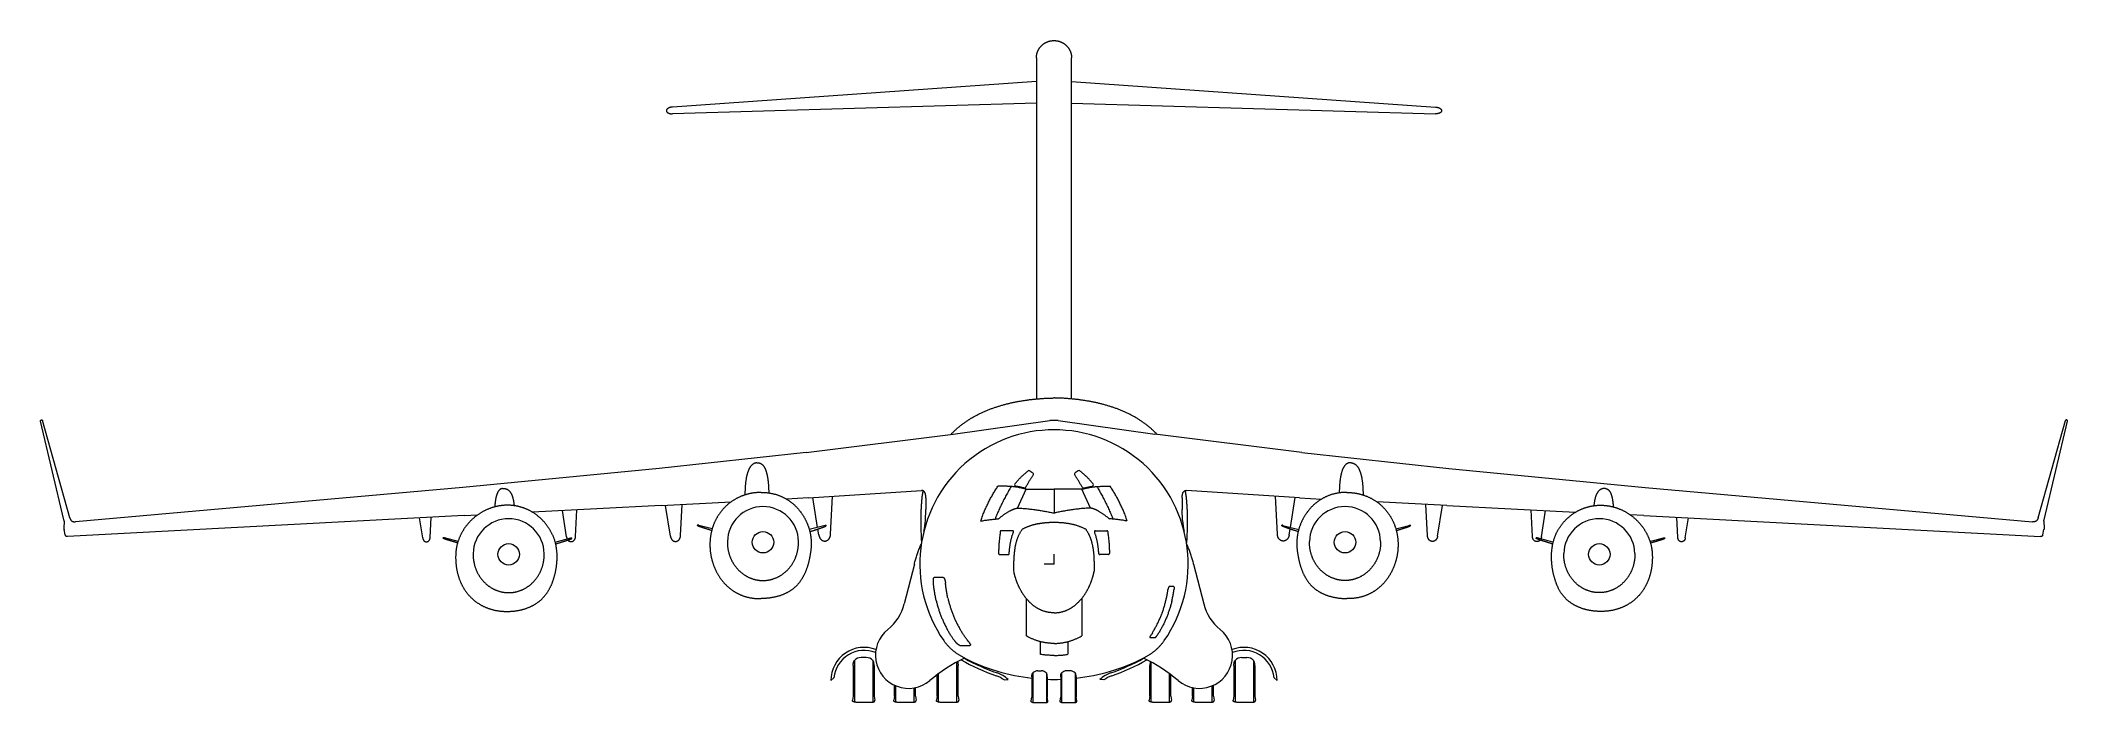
# Model space of a CAD drawing. Header units: millimetres. Extents: x -25903 to 25903, y 0 to 16905.
import ezdxf

# ---------------------------------------------------------------- set-up
doc = ezdxf.new("R2010")
doc.units = ezdxf.units.MM
doc.layers.add('ceco.net 194', color=7, linetype='Continuous', lineweight=5)

msp = doc.modelspace()

# ---------------------------------------------------------------- linework, layer by layer
at = {"layer": 'ceco.net 194', "linetype": 'Continuous'}
for p, q in [((-451, 16460), (-451, 7751)), ((451, 7751), (451, 16460)), ((-451, 15857), (-9754, 15206)), ((451, 15857), (9754, 15206)), ((-451, 15304), (-9754, 15035)), ((451, 15304), (9754, 15035)), ((-25305, 4666), (-25903, 7183)), ((-25155, 4715), (-25851, 7197)), ((-6333, 6386), (-2575, 6850)), ((-2575, 6850), (-106, 7197)), ((106, 7197), (2575, 6850)), ((6333, 6386), (2575, 6850)), ((25155, 4715), (25851, 7197)), ((25305, 4666), (25903, 7183)), ((-619, 5915), (-540, 5861)), ((619, 5915), (540, 5861)), ((-6272, 5225), (-6840, 5195)), ((-6272, 5225), (-3389, 5414)), ((-6042, 4472), (-6164, 5232)), ((-5710, 4298), (-5659, 5265)), ((-3277, 5224), (-3277, 4931)), ((0, 5444), (0, 4838)), ((3277, 5224), (3277, 4931)), ((6272, 5225), (3389, 5414)), ((5710, 4298), (5659, 5265)), ((6042, 4472), (6164, 5232)), ((6272, 5225), (6840, 5195)), ((-15074, 4773), (-25218, 4235)), ((-16136, 4202), (-16218, 4712)), ((-15945, 4212), (-15918, 4728)), ((-15074, 4773), (-14730, 4790)), ((-10044, 5026), (-13333, 4860)), ((-12459, 4228), (-12566, 4899)), ((-12228, 4240), (-12192, 4918)), ((-10044, 5026), (-8255, 5120)), ((-9805, 4250), (-9930, 5032)), ((-9545, 4264), (-9503, 5055)), ((-3286, 4648), (-3277, 4931)), ((-11, 4840), (0, 4838)), ((11, 4840), (0, 4838)), ((3286, 4648), (3277, 4931)), ((10044, 5026), (8255, 5120)), ((9545, 4264), (9503, 5055)), ((9805, 4250), (9930, 5032)), ((10044, 5026), (13333, 4860)), ((12228, 4240), (12192, 4918)), ((12459, 4228), (12566, 4899)), ((15074, 4773), (14730, 4790)), ((15074, 4773), (25218, 4235)), ((15945, 4212), (15918, 4728)), ((16136, 4202), (16218, 4712)), ((-25303, 4626), (-25306, 4454)), ((-25271, 4280), (-25302, 4417)), ((-15617, 4205), (-15618, 4203)), ((-15233, 4110), (-15578, 4203)), ((-12754, 4095), (-12350, 4203)), ((-12320, 4205), (-12320, 4203)), ((-8738, 4432), (-9078, 4523)), ((-5851, 4523), (-6254, 4415)), ((-6012, 4283), (-6035, 4428)), ((-1059, 4385), (-1347, 4385)), ((1059, 4385), (1347, 4385)), ((5851, 4523), (6254, 4415)), ((6012, 4283), (6035, 4428)), ((8738, 4432), (9078, 4523)), ((12754, 4095), (12350, 4203)), ((15233, 4110), (15578, 4203)), ((15617, 4205), (15618, 4203)), ((25271, 4280), (25302, 4417)), ((25303, 4626), (25306, 4454)), ((-1390, 3776), (-1171, 3776)), ((0, 3534), (0, 3788)), ((1390, 3776), (1171, 3776)), ((-3569, 3534), (-3826, 2518)), ((-2829, 3194), (-3059, 3194)), ((0, 3534), (-254, 3534)), ((3569, 3534), (3826, 2518)), ((-711, 2657), (-711, 1701)), ((711, 2657), (711, 1701)), ((3059, 2958), (2944, 2958)), ((2454, 1655), (2579, 1655)), ((-5100, 1072), (-5100, 9)), ((-4800, 1145), (-4929, 1145)), ((-4630, 1072), (-4630, 9)), ((-2407, 1456), (-2409, 1456)), ((-2407, 1456), (-2148, 1456)), ((-356, 1554), (-356, 1229)), ((356, 1554), (356, 1229)), ((4630, 1072), (4630, 9)), ((4800, 1145), (4929, 1145)), ((5100, 1072), (5100, 9)), ((-5624, 629), (-5704, 562)), ((-5132, 942), (-5132, 163)), ((-4598, 942), (-4598, 163)), ((-2985, 163), (-2985, 697)), ((-2953, 9), (-2953, 721)), ((-2484, 9), (-2484, 1030)), ((-2452, 163), (-2452, 942)), ((-1274, 574), (-1171, 589)), ((-565, 655), (-565, 136)), ((-542, 753), (-542, 0)), ((-415, 807), (-321, 807)), ((-195, 753), (-195, 0)), ((-171, 655), (-171, 136)), ((171, 655), (171, 136)), ((195, 753), (195, 0)), ((415, 807), (321, 807)), ((542, 753), (542, 0)), ((565, 655), (565, 136)), ((1274, 574), (1171, 589)), ((2452, 163), (2452, 942)), ((2484, 9), (2484, 1020)), ((2953, 9), (2953, 721)), ((2985, 163), (2985, 697)), ((4598, 942), (4598, 163)), ((5132, 942), (5132, 163)), ((5624, 629), (5704, 562)), ((-5132, 163), (-5150, 58)), ((-4598, 163), (-4580, 58)), ((-4078, 163), (-4096, 58)), ((-4078, 163), (-4078, 429)), ((-4046, 9), (-4046, 415)), ((-3576, 9), (-3576, 361)), ((-3544, 163), (-3544, 367)), ((-3544, 163), (-3526, 58)), ((-2985, 163), (-3004, 58)), ((-2452, 163), (-2433, 58)), ((-581, 44), (-565, 136)), ((-155, 44), (-171, 136)), ((155, 44), (171, 136)), ((581, 44), (565, 136)), ((2452, 163), (2433, 58)), ((2985, 163), (3004, 58)), ((3544, 163), (3526, 58)), ((3544, 163), (3544, 367)), ((3576, 9), (3576, 361)), ((4046, 9), (4046, 415)), ((4078, 163), (4078, 429)), ((4078, 163), (4096, 58)), ((4598, 163), (4580, 58)), ((5132, 163), (5150, 58))]:
    msp.add_line(p, q, dxfattribs=at)
at = {"layer": 'ceco.net 194'}
for p, q in [((-5068, 7), (-4662, 7)), ((-4014, 7), (-3608, 7)), ((-2922, 7), (-2515, 7)), ((-542, 0), (-195, 0)), ((195, 0), (542, 0)), ((2515, 7), (2922, 7)), ((3608, 7), (4014, 7)), ((4662, 7), (5068, 7))]:
    msp.add_line(p, q, dxfattribs=at)
at = {"layer": 'ceco.net 194', "linetype": 'Continuous'}
for points in [[(-451, 16460), (-451, 16469), (-450, 16479), (-450, 16488), (-449, 16498), (-448, 16507), (-447, 16517), (-446, 16526), (-444, 16535), (-443, 16544), (-441, 16554), (-438, 16563), (-436, 16572), (-434, 16581), (-431, 16590), (-428, 16599), (-425, 16608), (-422, 16617), (-418, 16626), (-415, 16635), (-411, 16643), (-407, 16652), (-402, 16660), (-398, 16669), (-393, 16677), (-389, 16685), (-384, 16693), (-379, 16701), (-373, 16709), (-368, 16717), (-362, 16724), (-357, 16732), (-351, 16739), (-345, 16747), (-338, 16754), (-332, 16761), (-325, 16768), (-319, 16774), (-312, 16781), (-305, 16787), (-298, 16794), (-291, 16800), (-283, 16806), (-276, 16812), (-268, 16817), (-260, 16823), (-252, 16828), (-244, 16834), (-236, 16839), (-228, 16843), (-220, 16848), (-211, 16853), (-203, 16857), (-194, 16861), (-186, 16865), (-177, 16869), (-168, 16873), (-159, 16876), (-150, 16879), (-141, 16882), (-132, 16885), (-123, 16888), (-114, 16890), (-104, 16892), (-95, 16895), (-86, 16896), (-76, 16898), (-67, 16900), (-57, 16901), (-48, 16902), (-38, 16903), (-29, 16904), (-19, 16904), (-10, 16904), (0, 16905), (10, 16904), (19, 16904), (29, 16904), (38, 16903), (48, 16902), (57, 16901), (67, 16900), (76, 16898), (86, 16896), (95, 16895), (104, 16892), (114, 16890), (123, 16888), (132, 16885), (141, 16882), (150, 16879), (159, 16876), (168, 16873), (177, 16869), (186, 16865), (194, 16861), (203, 16857), (211, 16853), (220, 16848), (228, 16843), (236, 16839), (244, 16834), (252, 16828), (260, 16823), (268, 16817), (276, 16812), (283, 16806), (291, 16800), (298, 16794), (305, 16787), (312, 16781), (319, 16774), (325, 16768), (332, 16761), (338, 16754), (345, 16747), (351, 16739), (357, 16732), (362, 16724), (368, 16717), (373, 16709), (379, 16701), (384, 16693), (389, 16685), (393, 16677), (398, 16669), (402, 16660), (407, 16652), (411, 16643), (415, 16635), (418, 16626), (422, 16617), (425, 16608), (428, 16599), (431, 16590), (434, 16581), (436, 16572), (438, 16563), (441, 16554), (443, 16544), (444, 16535), (446, 16526), (447, 16517), (448, 16507), (449, 16498), (450, 16488), (450, 16479), (451, 16469), (451, 16460)], [(-9754, 15206), (-9759, 15206), (-9765, 15205), (-9770, 15205), (-9776, 15204), (-9782, 15203), (-9787, 15202), (-9793, 15201), (-9798, 15200), (-9803, 15199), (-9808, 15197), (-9814, 15196), (-9819, 15194), (-9824, 15192), (-9829, 15191), (-9833, 15189), (-9838, 15187), (-9843, 15185), (-9847, 15183), (-9851, 15181), (-9856, 15178), (-9860, 15176), (-9864, 15174), (-9867, 15171), (-9871, 15169), (-9874, 15166), (-9878, 15163), (-9881, 15161), (-9884, 15158), (-9887, 15155), (-9889, 15152), (-9892, 15149), (-9894, 15147), (-9896, 15144), (-9898, 15141), (-9900, 15138), (-9901, 15135), (-9902, 15132), (-9903, 15129), (-9904, 15125), (-9905, 15122), (-9906, 15119), (-9906, 15116), (-9906, 15113), (-9906, 15110), (-9906, 15107), (-9905, 15104), (-9904, 15101), (-9903, 15098), (-9902, 15095), (-9901, 15092), (-9900, 15089), (-9898, 15087), (-9896, 15084), (-9894, 15081), (-9892, 15078), (-9889, 15076), (-9887, 15073), (-9884, 15071), (-9881, 15068), (-9878, 15066), (-9874, 15063), (-9871, 15061), (-9867, 15059), (-9864, 15057), (-9860, 15055), (-9856, 15053), (-9851, 15051), (-9847, 15049), (-9843, 15048), (-9838, 15046), (-9833, 15045), (-9829, 15043), (-9824, 15042), (-9819, 15041), (-9814, 15040), (-9808, 15039), (-9803, 15038), (-9798, 15037), (-9793, 15036), (-9787, 15036), (-9782, 15036), (-9776, 15035), (-9770, 15035), (-9765, 15035), (-9759, 15035), (-9754, 15035)], [(9754, 15206), (9759, 15206), (9765, 15205), (9770, 15205), (9776, 15204), (9782, 15203), (9787, 15202), (9793, 15201), (9798, 15200), (9803, 15199), (9808, 15197), (9814, 15196), (9819, 15194), (9824, 15192), (9829, 15191), (9833, 15189), (9838, 15187), (9843, 15185), (9847, 15183), (9851, 15181), (9856, 15178), (9860, 15176), (9864, 15174), (9867, 15171), (9871, 15169), (9874, 15166), (9878, 15163), (9881, 15161), (9884, 15158), (9887, 15155), (9889, 15152), (9892, 15149), (9894, 15147), (9896, 15144), (9898, 15141), (9900, 15138), (9901, 15135), (9902, 15132), (9903, 15129), (9904, 15125), (9905, 15122), (9906, 15119), (9906, 15116), (9906, 15113), (9906, 15110), (9906, 15107), (9905, 15104), (9904, 15101), (9903, 15098), (9902, 15095), (9901, 15092), (9900, 15089), (9898, 15087), (9896, 15084), (9894, 15081), (9892, 15078), (9889, 15076), (9887, 15073), (9884, 15071), (9881, 15068), (9878, 15066), (9874, 15063), (9871, 15061), (9867, 15059), (9864, 15057), (9860, 15055), (9856, 15053), (9851, 15051), (9847, 15049), (9843, 15048), (9838, 15046), (9833, 15045), (9829, 15043), (9824, 15042), (9819, 15041), (9814, 15040), (9808, 15039), (9803, 15038), (9798, 15037), (9793, 15036), (9787, 15036), (9782, 15036), (9776, 15035), (9770, 15035), (9765, 15035), (9759, 15035), (9754, 15035)], [(-2638, 6842), (-2624, 6857), (-2609, 6873), (-2594, 6888), (-2579, 6902), (-2564, 6917), (-2549, 6932), (-2534, 6946), (-2519, 6960), (-2503, 6974), (-2488, 6988), (-2472, 7002), (-2456, 7016), (-2440, 7029), (-2424, 7043), (-2408, 7056), (-2392, 7069), (-2375, 7082), (-2359, 7095), (-2342, 7107), (-2325, 7120), (-2308, 7132), (-2291, 7145), (-2274, 7157), (-2257, 7169), (-2240, 7180), (-2222, 7192), (-2205, 7204), (-2187, 7215), (-2170, 7226), (-2152, 7237), (-2134, 7248), (-2116, 7259), (-2098, 7270), (-2080, 7280), (-2061, 7291), (-2043, 7301), (-2025, 7311), (-2006, 7321), (-1988, 7331), (-1969, 7341), (-1950, 7351), (-1931, 7360), (-1913, 7370), (-1894, 7379), (-1874, 7388), (-1855, 7397), (-1836, 7406), (-1817, 7415), (-1798, 7423), (-1778, 7432), (-1759, 7440), (-1739, 7448), (-1719, 7457), (-1700, 7465), (-1680, 7473), (-1660, 7480), (-1640, 7488), (-1620, 7496), (-1600, 7503), (-1580, 7510), (-1560, 7518), (-1540, 7525), (-1520, 7532), (-1500, 7539), (-1480, 7545), (-1459, 7552), (-1439, 7558), (-1418, 7565), (-1398, 7571), (-1377, 7577), (-1357, 7583), (-1336, 7589), (-1316, 7595), (-1295, 7601), (-1274, 7607), (-1254, 7612), (-1233, 7618), (-1212, 7623), (-1191, 7628), (-1170, 7633), (-1150, 7638), (-1129, 7643), (-1108, 7648), (-1087, 7653), (-1066, 7658), (-1045, 7662), (-1024, 7666), (-1003, 7671), (-982, 7675), (-961, 7679), (-940, 7683), (-919, 7687), (-897, 7691), (-876, 7695), (-855, 7698), (-834, 7702), (-813, 7705), (-792, 7709), (-771, 7712), (-750, 7715), (-729, 7718), (-707, 7721), (-686, 7724), (-665, 7727), (-644, 7730), (-623, 7733), (-602, 7735), (-581, 7738), (-560, 7740), (-539, 7743), (-518, 7745), (-497, 7747), (-476, 7749), (-455, 7751), (-434, 7753), (-413, 7755), (-392, 7757), (-371, 7758), (-350, 7760), (-329, 7761), (-308, 7763), (-287, 7764), (-267, 7766), (-246, 7767), (-225, 7768), (-205, 7769), (-184, 7770), (-163, 7771), (-143, 7772), (-122, 7773), (-102, 7773), (-81, 7774), (-61, 7775), (-41, 7775), (-20, 7776), (0, 7776)], [(2638, 6842), (2624, 6857), (2609, 6873), (2594, 6888), (2579, 6902), (2564, 6917), (2549, 6932), (2534, 6946), (2519, 6960), (2503, 6974), (2488, 6988), (2472, 7002), (2456, 7016), (2440, 7029), (2424, 7043), (2408, 7056), (2392, 7069), (2375, 7082), (2359, 7095), (2342, 7107), (2325, 7120), (2308, 7132), (2291, 7145), (2274, 7157), (2257, 7169), (2240, 7180), (2222, 7192), (2205, 7204), (2187, 7215), (2170, 7226), (2152, 7237), (2134, 7248), (2116, 7259), (2098, 7270), (2080, 7280), (2061, 7291), (2043, 7301), (2025, 7311), (2006, 7321), (1988, 7331), (1969, 7341), (1950, 7351), (1931, 7360), (1913, 7370), (1894, 7379), (1874, 7388), (1855, 7397), (1836, 7406), (1817, 7415), (1798, 7423), (1778, 7432), (1759, 7440), (1739, 7448), (1719, 7457), (1700, 7465), (1680, 7473), (1660, 7480), (1640, 7488), (1620, 7496), (1600, 7503), (1580, 7510), (1560, 7518), (1540, 7525), (1520, 7532), (1500, 7539), (1480, 7545), (1459, 7552), (1439, 7558), (1418, 7565), (1398, 7571), (1377, 7577), (1357, 7583), (1336, 7589), (1316, 7595), (1295, 7601), (1274, 7607), (1254, 7612), (1233, 7618), (1212, 7623), (1191, 7628), (1170, 7633), (1150, 7638), (1129, 7643), (1108, 7648), (1087, 7653), (1066, 7658), (1045, 7662), (1024, 7666), (1003, 7671), (982, 7675), (961, 7679), (940, 7683), (919, 7687), (897, 7691), (876, 7695), (855, 7698), (834, 7702), (813, 7705), (792, 7709), (771, 7712), (750, 7715), (729, 7718), (707, 7721), (686, 7724), (665, 7727), (644, 7730), (623, 7733), (602, 7735), (581, 7738), (560, 7740), (539, 7743), (518, 7745), (497, 7747), (476, 7749), (455, 7751), (434, 7753), (413, 7755), (392, 7757), (371, 7758), (350, 7760), (329, 7761), (308, 7763), (287, 7764), (267, 7766), (246, 7767), (225, 7768), (205, 7769), (184, 7770), (163, 7771), (143, 7772), (122, 7773), (102, 7773), (81, 7774), (61, 7775), (41, 7775), (20, 7776), (0, 7776)], [(-25903, 7183), (-25903, 7185), (-25903, 7188), (-25903, 7190), (-25903, 7192), (-25903, 7195), (-25902, 7197), (-25902, 7199), (-25901, 7201), (-25900, 7203), (-25898, 7205), (-25897, 7207), (-25895, 7209), (-25894, 7210), (-25892, 7212), (-25890, 7213), (-25888, 7214), (-25886, 7215), (-25884, 7216), (-25881, 7216), (-25879, 7217), (-25877, 7217), (-25875, 7217), (-25872, 7216), (-25870, 7216), (-25868, 7215), (-25866, 7214), (-25864, 7213), (-25862, 7212), (-25860, 7210), (-25858, 7209), (-25857, 7207), (-25855, 7205), (-25854, 7203), (-25853, 7201), (-25852, 7199), (-25851, 7197)], [(25903, 7183), (25903, 7185), (25903, 7188), (25903, 7190), (25903, 7192), (25903, 7195), (25902, 7197), (25902, 7199), (25901, 7201), (25900, 7203), (25898, 7205), (25897, 7207), (25895, 7209), (25894, 7210), (25892, 7212), (25890, 7213), (25888, 7214), (25886, 7215), (25884, 7216), (25881, 7216), (25879, 7217), (25877, 7217), (25875, 7217), (25872, 7216), (25870, 7216), (25868, 7215), (25866, 7214), (25864, 7213), (25862, 7212), (25860, 7210), (25858, 7209), (25857, 7207), (25855, 7205), (25854, 7203), (25853, 7201), (25852, 7199), (25851, 7197)], [(-6333, 6386), (-10094, 5973), (-15112, 5493), (-25006, 4611)], [(6333, 6386), (10094, 5973), (15112, 5493), (25006, 4611)], [(-7595, 6121), (-7601, 6120), (-7608, 6119), (-7614, 6118), (-7621, 6117), (-7627, 6115), (-7633, 6113), (-7640, 6111), (-7646, 6109), (-7652, 6107), (-7658, 6105), (-7664, 6102), (-7669, 6099), (-7675, 6096), (-7681, 6093), (-7687, 6089), (-7692, 6086), (-7698, 6082), (-7703, 6078), (-7708, 6074), (-7714, 6070), (-7719, 6065), (-7724, 6060), (-7729, 6055), (-7734, 6050), (-7739, 6045), (-7743, 6040), (-7748, 6034), (-7753, 6028), (-7757, 6022), (-7762, 6016), (-7766, 6009), (-7771, 6003), (-7775, 5996), (-7779, 5989), (-7783, 5982), (-7788, 5975), (-7792, 5967), (-7796, 5959), (-7799, 5951), (-7803, 5943), (-7807, 5935), (-7811, 5927), (-7814, 5918), (-7818, 5909), (-7821, 5900), (-7824, 5891), (-7828, 5881), (-7831, 5872), (-7834, 5862), (-7837, 5852), (-7840, 5842), (-7843, 5831), (-7846, 5821), (-7849, 5810), (-7851, 5799), (-7854, 5788), (-7856, 5777), (-7859, 5765), (-7861, 5754), (-7864, 5742), (-7866, 5730), (-7868, 5717), (-7870, 5705), (-7872, 5692), (-7874, 5680), (-7876, 5667), (-7878, 5653), (-7880, 5640), (-7881, 5627), (-7883, 5613), (-7884, 5599), (-7886, 5585), (-7887, 5570), (-7888, 5556), (-7890, 5541), (-7891, 5526), (-7892, 5511), (-7893, 5496), (-7894, 5481), (-7895, 5465), (-7896, 5449), (-7896, 5433), (-7897, 5417), (-7897, 5401), (-7898, 5384), (-7898, 5367), (-7899, 5350), (-7899, 5333), (-7899, 5316), (-7899, 5298)], [(-7595, 6121), (-7588, 6121), (-7582, 6122), (-7576, 6122), (-7570, 6122), (-7564, 6122), (-7558, 6121), (-7552, 6120), (-7547, 6120), (-7541, 6119), (-7535, 6118), (-7530, 6116), (-7524, 6115), (-7519, 6113), (-7513, 6111), (-7508, 6109), (-7503, 6106), (-7497, 6104), (-7492, 6101), (-7487, 6098), (-7482, 6095), (-7477, 6092), (-7472, 6088), (-7468, 6085), (-7463, 6081), (-7458, 6077), (-7454, 6073), (-7449, 6068), (-7444, 6063), (-7440, 6059), (-7436, 6054), (-7431, 6048), (-7427, 6043), (-7423, 6037), (-7419, 6032), (-7415, 6026), (-7411, 6020), (-7407, 6013), (-7403, 6007), (-7399, 6000), (-7396, 5993), (-7392, 5986), (-7388, 5979), (-7385, 5971), (-7381, 5963), (-7378, 5955), (-7375, 5947), (-7371, 5939), (-7368, 5931), (-7365, 5922), (-7362, 5913), (-7359, 5904), (-7356, 5895), (-7353, 5886), (-7350, 5876), (-7348, 5866), (-7345, 5856), (-7342, 5846), (-7340, 5836), (-7337, 5825), (-7335, 5814), (-7332, 5803), (-7330, 5792), (-7328, 5781), (-7326, 5769), (-7323, 5758), (-7321, 5746), (-7319, 5734), (-7318, 5721), (-7316, 5709), (-7314, 5696), (-7312, 5683), (-7310, 5670), (-7309, 5657), (-7307, 5644), (-7306, 5630), (-7304, 5616), (-7303, 5602), (-7302, 5588), (-7301, 5574), (-7299, 5559), (-7298, 5544), (-7297, 5529), (-7296, 5514), (-7296, 5499), (-7295, 5483), (-7294, 5468), (-7293, 5452), (-7293, 5436), (-7292, 5419), (-7292, 5403), (-7291, 5386), (-7291, 5369), (-7290, 5352)], [(-999, 5581), (-987, 5597), (-974, 5612), (-961, 5627), (-948, 5643), (-935, 5658), (-922, 5672), (-909, 5687), (-895, 5701), (-881, 5716), (-868, 5730), (-854, 5744), (-840, 5758), (-826, 5772), (-811, 5785), (-797, 5799), (-783, 5812), (-768, 5825), (-754, 5838), (-739, 5851), (-724, 5864), (-709, 5876), (-694, 5889), (-679, 5901), (-664, 5913)], [(-718, 5494), (-709, 5512), (-700, 5530), (-691, 5548), (-681, 5566), (-672, 5583), (-662, 5600), (-653, 5617), (-643, 5634), (-633, 5651), (-623, 5667), (-613, 5683), (-603, 5700), (-593, 5715), (-583, 5731), (-572, 5747), (-562, 5762), (-551, 5778), (-541, 5793), (-530, 5808)], [(718, 5494), (709, 5512), (700, 5530), (691, 5548), (681, 5566), (672, 5583), (662, 5600), (653, 5617), (643, 5634), (633, 5651), (623, 5667), (613, 5683), (603, 5700), (593, 5715), (583, 5731), (572, 5747), (562, 5762), (551, 5778), (541, 5793), (530, 5808)], [(999, 5581), (987, 5597), (974, 5612), (961, 5627), (948, 5643), (935, 5658), (922, 5672), (909, 5687), (895, 5701), (881, 5716), (868, 5730), (854, 5744), (840, 5758), (826, 5772), (811, 5785), (797, 5799), (783, 5812), (768, 5825), (754, 5838), (739, 5851), (724, 5864), (709, 5876), (694, 5889), (679, 5901), (664, 5913)], [(7595, 6121), (7588, 6121), (7582, 6122), (7576, 6122), (7570, 6122), (7564, 6122), (7558, 6121), (7552, 6120), (7547, 6120), (7541, 6119), (7535, 6118), (7530, 6116), (7524, 6115), (7519, 6113), (7513, 6111), (7508, 6109), (7503, 6106), (7497, 6104), (7492, 6101), (7487, 6098), (7482, 6095), (7477, 6092), (7472, 6088), (7468, 6085), (7463, 6081), (7458, 6077), (7454, 6073), (7449, 6068), (7444, 6063), (7440, 6059), (7436, 6054), (7431, 6048), (7427, 6043), (7423, 6037), (7419, 6032), (7415, 6026), (7411, 6020), (7407, 6013), (7403, 6007), (7399, 6000), (7396, 5993), (7392, 5986), (7388, 5979), (7385, 5971), (7381, 5963), (7378, 5955), (7375, 5947), (7371, 5939), (7368, 5931), (7365, 5922), (7362, 5913), (7359, 5904), (7356, 5895), (7353, 5886), (7350, 5876), (7348, 5866), (7345, 5856), (7342, 5846), (7340, 5836), (7337, 5825), (7335, 5814), (7332, 5803), (7330, 5792), (7328, 5781), (7326, 5769), (7323, 5758), (7321, 5746), (7319, 5734), (7318, 5721), (7316, 5709), (7314, 5696), (7312, 5683), (7310, 5670), (7309, 5657), (7307, 5644), (7306, 5630), (7304, 5616), (7303, 5602), (7302, 5588), (7301, 5574), (7299, 5559), (7298, 5544), (7297, 5529), (7296, 5514), (7296, 5499), (7295, 5483), (7294, 5468), (7293, 5452), (7293, 5436), (7292, 5419), (7292, 5403), (7291, 5386), (7291, 5369), (7290, 5352)], [(7595, 6121), (7601, 6120), (7608, 6119), (7614, 6118), (7621, 6117), (7627, 6115), (7633, 6113), (7640, 6111), (7646, 6109), (7652, 6107), (7658, 6105), (7664, 6102), (7669, 6099), (7675, 6096), (7681, 6093), (7687, 6089), (7692, 6086), (7698, 6082), (7703, 6078), (7708, 6074), (7714, 6070), (7719, 6065), (7724, 6060), (7729, 6055), (7734, 6050), (7739, 6045), (7743, 6040), (7748, 6034), (7753, 6028), (7757, 6022), (7762, 6016), (7766, 6009), (7771, 6003), (7775, 5996), (7779, 5989), (7783, 5982), (7788, 5975), (7792, 5967), (7796, 5959), (7799, 5951), (7803, 5943), (7807, 5935), (7811, 5927), (7814, 5918), (7818, 5909), (7821, 5900), (7824, 5891), (7828, 5881), (7831, 5872), (7834, 5862), (7837, 5852), (7840, 5842), (7843, 5831), (7846, 5821), (7849, 5810), (7851, 5799), (7854, 5788), (7856, 5777), (7859, 5765), (7861, 5754), (7864, 5742), (7866, 5730), (7868, 5717), (7870, 5705), (7872, 5692), (7874, 5680), (7876, 5667), (7878, 5653), (7880, 5640), (7881, 5627), (7883, 5613), (7884, 5599), (7886, 5585), (7887, 5570), (7888, 5556), (7890, 5541), (7891, 5526), (7892, 5511), (7893, 5496), (7894, 5481), (7895, 5465), (7896, 5449), (7896, 5433), (7897, 5417), (7897, 5401), (7898, 5384), (7898, 5367), (7899, 5350), (7899, 5333), (7899, 5316), (7899, 5298)], [(-14097, 5463), (-14102, 5462), (-14107, 5462), (-14112, 5461), (-14117, 5459), (-14122, 5458), (-14126, 5456), (-14131, 5455), (-14136, 5453), (-14140, 5451), (-14145, 5448), (-14149, 5446), (-14153, 5443), (-14158, 5440), (-14162, 5437), (-14166, 5433), (-14170, 5430), (-14174, 5426), (-14178, 5422), (-14182, 5418), (-14186, 5414), (-14190, 5409), (-14193, 5405), (-14197, 5400), (-14201, 5395), (-14204, 5390), (-14208, 5384), (-14211, 5379), (-14214, 5373), (-14218, 5367), (-14221, 5360), (-14224, 5354), (-14227, 5347), (-14230, 5341), (-14233, 5334), (-14236, 5326), (-14239, 5319), (-14241, 5311), (-14244, 5304), (-14247, 5296), (-14249, 5288), (-14252, 5279), (-14254, 5271), (-14256, 5262), (-14259, 5253), (-14261, 5244), (-14263, 5234), (-14265, 5225), (-14267, 5215), (-14269, 5205), (-14271, 5195), (-14273, 5185), (-14275, 5174), (-14277, 5164), (-14278, 5153), (-14280, 5142), (-14281, 5131), (-14283, 5119), (-14284, 5107), (-14286, 5096), (-14287, 5084), (-14288, 5071), (-14289, 5059), (-14290, 5046), (-14291, 5034), (-14292, 5021), (-14293, 5007), (-14294, 4994)], [(-14097, 5463), (-14090, 5464), (-14083, 5464), (-14076, 5464), (-14069, 5464), (-14063, 5464), (-14056, 5464), (-14050, 5463), (-14043, 5463), (-14037, 5462), (-14031, 5461), (-14024, 5460), (-14018, 5458), (-14012, 5457), (-14006, 5455), (-14000, 5453), (-13995, 5451), (-13989, 5449), (-13983, 5446), (-13978, 5443), (-13972, 5440), (-13967, 5437), (-13962, 5434), (-13956, 5431), (-13951, 5427), (-13946, 5423), (-13941, 5419), (-13936, 5415), (-13931, 5411), (-13927, 5406), (-13922, 5402), (-13918, 5397), (-13913, 5392), (-13909, 5386), (-13904, 5381), (-13900, 5375), (-13896, 5370), (-13892, 5364), (-13888, 5357), (-13884, 5351), (-13880, 5344), (-13876, 5338), (-13873, 5331), (-13869, 5324), (-13866, 5316), (-13862, 5309), (-13859, 5301), (-13856, 5294), (-13852, 5285), (-13849, 5277), (-13846, 5269), (-13843, 5260), (-13841, 5252), (-13838, 5243), (-13835, 5234), (-13832, 5224), (-13830, 5215), (-13828, 5205), (-13825, 5195), (-13823, 5185), (-13821, 5175), (-13819, 5165), (-13817, 5154), (-13815, 5143), (-13813, 5132), (-13811, 5121), (-13809, 5110), (-13808, 5098), (-13806, 5087), (-13805, 5075), (-13803, 5063), (-13802, 5050), (-13801, 5038), (-13800, 5025)], [(-7482, 5364), (-7499, 5364), (-7516, 5363), (-7533, 5363), (-7550, 5362), (-7566, 5361), (-7583, 5360), (-7599, 5358), (-7616, 5357), (-7632, 5355), (-7648, 5353), (-7664, 5351), (-7680, 5349), (-7696, 5346), (-7712, 5344), (-7728, 5341), (-7744, 5338), (-7759, 5335), (-7775, 5332), (-7790, 5328), (-7805, 5325), (-7820, 5321), (-7836, 5317), (-7851, 5313), (-7865, 5309), (-7880, 5304), (-7895, 5300), (-7909, 5295), (-7924, 5290), (-7938, 5285), (-7953, 5280), (-7967, 5275), (-7981, 5269), (-7995, 5264), (-8009, 5258), (-8023, 5252), (-8036, 5246), (-8050, 5240), (-8063, 5233), (-8077, 5227), (-8090, 5220), (-8103, 5214), (-8116, 5207), (-8129, 5200), (-8142, 5192), (-8155, 5185), (-8167, 5178), (-8180, 5170), (-8192, 5162), (-8204, 5155), (-8217, 5147), (-8229, 5138), (-8240, 5130), (-8252, 5122), (-8264, 5113), (-8276, 5105), (-8287, 5096), (-8299, 5087), (-8310, 5078), (-8321, 5069), (-8332, 5060), (-8343, 5051), (-8354, 5041), (-8364, 5032), (-8375, 5022), (-8385, 5012), (-8396, 5003), (-8406, 4993), (-8416, 4982), (-8426, 4972), (-8436, 4962), (-8445, 4952), (-8455, 4941), (-8464, 4930), (-8474, 4920), (-8483, 4909), (-8492, 4898), (-8501, 4887), (-8510, 4876), (-8519, 4865), (-8527, 4853), (-8536, 4842), (-8544, 4831), (-8552, 4819), (-8560, 4807), (-8568, 4796), (-8576, 4784), (-8584, 4772), (-8591, 4760), (-8599, 4748), (-8606, 4736), (-8613, 4723), (-8620, 4711), (-8627, 4699), (-8634, 4686), (-8641, 4674), (-8647, 4661), (-8654, 4648), (-8660, 4636), (-8666, 4623), (-8672, 4610), (-8678, 4597), (-8683, 4584), (-8689, 4571), (-8694, 4558), (-8700, 4544), (-8705, 4531), (-8710, 4518), (-8715, 4504), (-8719, 4491), (-8724, 4477), (-8728, 4464), (-8733, 4450), (-8737, 4436), (-8741, 4422), (-8745, 4409), (-8748, 4395), (-8752, 4381), (-8755, 4367), (-8758, 4353), (-8762, 4339), (-8765, 4325), (-8767, 4310), (-8770, 4296), (-8773, 4282), (-8775, 4268), (-8777, 4253), (-8779, 4239), (-8781, 4224), (-8783, 4210), (-8785, 4196), (-8786, 4181), (-8787, 4167), (-8789, 4152)], [(-7482, 5364), (-7466, 5364), (-7450, 5364), (-7434, 5364), (-7419, 5363), (-7403, 5363), (-7387, 5362), (-7372, 5361), (-7356, 5360), (-7341, 5358), (-7325, 5356), (-7310, 5355), (-7295, 5353), (-7280, 5351), (-7265, 5348), (-7250, 5346), (-7235, 5343), (-7220, 5340), (-7205, 5337), (-7191, 5334), (-7176, 5331), (-7162, 5327), (-7147, 5323), (-7133, 5319), (-7119, 5315), (-7104, 5311), (-7090, 5307), (-7076, 5302), (-7063, 5298), (-7049, 5293), (-7035, 5288), (-7021, 5283), (-7008, 5277), (-6994, 5272), (-6981, 5266), (-6968, 5260), (-6955, 5255), (-6942, 5249), (-6929, 5242), (-6916, 5236), (-6903, 5229), (-6890, 5223), (-6878, 5216), (-6865, 5209), (-6853, 5202), (-6840, 5195), (-6828, 5187), (-6816, 5180), (-6804, 5172), (-6792, 5165), (-6780, 5157), (-6769, 5149), (-6757, 5141), (-6745, 5132), (-6734, 5124), (-6723, 5115), (-6711, 5107), (-6700, 5098), (-6689, 5089), (-6678, 5080), (-6668, 5071), (-6657, 5062), (-6646, 5052), (-6636, 5043), (-6626, 5033), (-6615, 5024), (-6605, 5014), (-6595, 5004), (-6585, 4994), (-6576, 4984), (-6566, 4974), (-6556, 4963), (-6547, 4953), (-6538, 4942), (-6528, 4932), (-6519, 4921), (-6510, 4910), (-6501, 4899), (-6493, 4888), (-6484, 4877), (-6475, 4866), (-6467, 4854), (-6459, 4843), (-6451, 4831), (-6442, 4820), (-6435, 4808), (-6427, 4796), (-6419, 4785), (-6412, 4773), (-6404, 4761), (-6397, 4749), (-6390, 4736), (-6383, 4724), (-6376, 4712), (-6369, 4699), (-6362, 4687), (-6356, 4674), (-6349, 4662), (-6343, 4649), (-6337, 4636), (-6331, 4624), (-6325, 4611), (-6319, 4598), (-6314, 4585), (-6308, 4572), (-6303, 4559), (-6298, 4545), (-6292, 4532), (-6288, 4519), (-6283, 4505), (-6278, 4492), (-6274, 4479), (-6269, 4465), (-6265, 4451), (-6261, 4438), (-6257, 4424), (-6253, 4410), (-6249, 4397), (-6246, 4383), (-6242, 4369), (-6239, 4355), (-6236, 4341), (-6233, 4327), (-6230, 4313), (-6227, 4299), (-6225, 4285), (-6223, 4271), (-6220, 4257), (-6218, 4243), (-6216, 4228), (-6214, 4214), (-6213, 4200), (-6211, 4185), (-6210, 4171), (-6209, 4157), (-6208, 4142), (-6207, 4128), (-6206, 4114), (-6206, 4099), (-6205, 4085), (-6205, 4070), (-6205, 4056), (-6205, 4041), (-6205, 4027), (-6205, 4012), (-6206, 3998), (-6207, 3983), (-6207, 3969), (-6208, 3954), (-6210, 3940), (-6211, 3925), (-6212, 3910), (-6214, 3896), (-6216, 3881)], [(-3351, 5410), (-3355, 5383), (-3360, 5356), (-3363, 5329), (-3367, 5301), (-3371, 5274), (-3374, 5247), (-3377, 5220), (-3380, 5193), (-3383, 5166), (-3386, 5139), (-3388, 5111), (-3390, 5084), (-3392, 5057), (-3394, 5030), (-3396, 5002), (-3398, 4975), (-3399, 4948), (-3400, 4920), (-3402, 4893), (-3403, 4866), (-3404, 4838), (-3404, 4811), (-3405, 4784), (-3405, 4756), (-3406, 4729), (-3406, 4701), (-3406, 4674), (-3406, 4647), (-3406, 4619), (-3406, 4592), (-3406, 4564), (-3405, 4537), (-3405, 4510), (-3404, 4482), (-3403, 4455), (-3403, 4427), (-3402, 4400), (-3401, 4373), (-3400, 4345), (-3399, 4318), (-3398, 4291), (-3396, 4263), (-3395, 4236), (-3394, 4209), (-3392, 4182), (-3391, 4155), (-3390, 4127), (-3388, 4100), (-3386, 4073)], [(-3277, 5224), (-3277, 5232), (-3277, 5240), (-3277, 5248), (-3277, 5256), (-3278, 5263), (-3278, 5270), (-3279, 5277), (-3280, 5284), (-3281, 5291), (-3281, 5297), (-3283, 5304), (-3284, 5310), (-3285, 5316), (-3286, 5322), (-3288, 5327), (-3289, 5333), (-3291, 5338), (-3292, 5343), (-3294, 5348), (-3296, 5353), (-3298, 5357), (-3300, 5362), (-3302, 5366), (-3305, 5370), (-3307, 5374), (-3310, 5378), (-3312, 5381), (-3315, 5385), (-3318, 5388), (-3321, 5391), (-3324, 5393), (-3327, 5396), (-3330, 5399), (-3333, 5401), (-3336, 5403), (-3340, 5405), (-3344, 5407), (-3347, 5408), (-3351, 5409), (-3355, 5411), (-3359, 5412), (-3363, 5413), (-3367, 5413), (-3371, 5414), (-3376, 5414), (-3380, 5414), (-3385, 5414), (-3389, 5414)], [(-1873, 4632), (-1864, 4658), (-1855, 4684), (-1846, 4710), (-1836, 4736), (-1827, 4762), (-1817, 4787), (-1807, 4813), (-1797, 4839), (-1786, 4864), (-1775, 4890), (-1765, 4915), (-1754, 4941), (-1742, 4966), (-1731, 4991), (-1719, 5016), (-1707, 5041), (-1695, 5066), (-1683, 5091), (-1671, 5116), (-1658, 5141), (-1646, 5166), (-1633, 5190), (-1620, 5215), (-1606, 5239), (-1593, 5263), (-1579, 5287), (-1566, 5311), (-1552, 5335), (-1537, 5359), (-1523, 5383), (-1509, 5406), (-1494, 5429), (-1479, 5453), (-1464, 5476), (-1449, 5499), (-1434, 5522)], [(-1093, 5514), (-1110, 5486), (-1126, 5459), (-1143, 5431), (-1159, 5404), (-1175, 5376), (-1190, 5348), (-1206, 5320), (-1222, 5292), (-1237, 5264), (-1252, 5236), (-1267, 5207), (-1282, 5179), (-1296, 5150), (-1311, 5121), (-1325, 5092), (-1339, 5064), (-1353, 5035), (-1367, 5006), (-1381, 4977), (-1394, 4947), (-1407, 4918), (-1420, 4889), (-1433, 4859), (-1446, 4830), (-1459, 4801), (-1471, 4771), (-1483, 4742), (-1495, 4712), (-1507, 4682)], [(-714, 5444), (-730, 5449), (-746, 5454), (-763, 5459), (-779, 5463), (-795, 5467), (-811, 5471), (-828, 5475), (-844, 5478), (-861, 5482), (-878, 5485), (-894, 5488), (-911, 5491), (-928, 5494), (-944, 5497), (-961, 5499), (-978, 5501), (-995, 5504), (-1012, 5506), (-1029, 5507), (-1046, 5509), (-1063, 5511), (-1080, 5512), (-1097, 5514), (-1113, 5515), (-1130, 5516), (-1147, 5517), (-1164, 5518), (-1181, 5519), (-1198, 5520), (-1215, 5520), (-1232, 5521), (-1249, 5521), (-1266, 5522), (-1283, 5522), (-1300, 5522), (-1317, 5522), (-1334, 5522), (-1351, 5522), (-1367, 5522), (-1384, 5522), (-1401, 5522), (-1417, 5522), (-1434, 5522)], [(-820, 5489), (-823, 5490), (-826, 5491), (-829, 5492), (-832, 5492), (-836, 5493), (-839, 5494), (-843, 5495), (-847, 5496), (-851, 5497), (-855, 5497), (-860, 5498), (-864, 5499), (-868, 5500), (-873, 5501), (-878, 5502), (-882, 5503), (-887, 5504), (-892, 5505), (-897, 5506), (-902, 5507), (-906, 5508), (-911, 5509), (-916, 5510), (-921, 5511), (-926, 5512), (-931, 5513), (-935, 5513), (-940, 5514), (-945, 5515), (-949, 5516), (-954, 5517), (-958, 5517), (-963, 5518), (-967, 5519), (-971, 5519), (-975, 5520)], [(-933, 4964), (-714, 5444), (0, 5444)], [(-763, 5474), (-773, 5477), (-783, 5480), (-792, 5482), (-801, 5485), (-811, 5487), (-820, 5489)], [(933, 4964), (714, 5444), (0, 5444)], [(714, 5444), (730, 5449), (746, 5454), (763, 5459), (779, 5463), (795, 5467), (811, 5471), (828, 5475), (844, 5478), (861, 5482), (878, 5485), (894, 5488), (911, 5491), (928, 5494), (944, 5497), (961, 5499), (978, 5501), (995, 5504), (1012, 5506), (1029, 5507), (1046, 5509), (1063, 5511), (1080, 5512), (1096, 5514), (1113, 5515), (1130, 5516), (1147, 5517), (1164, 5518), (1181, 5519), (1198, 5520), (1215, 5520), (1232, 5521), (1249, 5521), (1266, 5522), (1283, 5522), (1300, 5522), (1317, 5522), (1334, 5522), (1351, 5522), (1367, 5522), (1384, 5522), (1401, 5522), (1417, 5522), (1434, 5522)], [(763, 5474), (773, 5477), (783, 5480), (792, 5482), (801, 5485), (811, 5487), (820, 5489)], [(820, 5489), (823, 5490), (826, 5491), (829, 5492), (832, 5492), (836, 5493), (839, 5494), (843, 5495), (847, 5496), (851, 5497), (855, 5497), (860, 5498), (864, 5499), (868, 5500), (873, 5501), (878, 5502), (882, 5503), (887, 5504), (892, 5505), (897, 5506), (902, 5507), (906, 5508), (911, 5509), (916, 5510), (921, 5511), (926, 5512), (931, 5513), (935, 5513), (940, 5514), (945, 5515), (949, 5516), (954, 5517), (958, 5517), (963, 5518), (967, 5519), (971, 5519), (975, 5520)], [(1093, 5514), (1110, 5486), (1126, 5459), (1143, 5431), (1159, 5404), (1175, 5376), (1190, 5348), (1206, 5320), (1222, 5292), (1237, 5264), (1252, 5236), (1267, 5207), (1282, 5179), (1296, 5150), (1311, 5121), (1325, 5092), (1339, 5064), (1353, 5035), (1367, 5006), (1381, 4977), (1394, 4947), (1407, 4918), (1420, 4889), (1433, 4859), (1446, 4830), (1459, 4801), (1471, 4771), (1483, 4742), (1495, 4712), (1507, 4682)], [(1873, 4632), (1864, 4658), (1855, 4684), (1846, 4710), (1836, 4736), (1827, 4762), (1817, 4787), (1807, 4813), (1797, 4839), (1786, 4864), (1775, 4890), (1765, 4915), (1754, 4941), (1742, 4966), (1731, 4991), (1719, 5016), (1707, 5041), (1695, 5066), (1683, 5091), (1671, 5116), (1658, 5141), (1646, 5166), (1633, 5190), (1620, 5215), (1606, 5239), (1593, 5263), (1579, 5287), (1565, 5311), (1552, 5335), (1537, 5359), (1523, 5383), (1509, 5406), (1494, 5429), (1479, 5453), (1464, 5476), (1449, 5499), (1434, 5522)], [(3277, 5224), (3277, 5232), (3277, 5240), (3277, 5248), (3277, 5256), (3278, 5263), (3278, 5270), (3279, 5277), (3280, 5284), (3281, 5291), (3281, 5297), (3283, 5304), (3284, 5310), (3285, 5316), (3286, 5322), (3288, 5327), (3289, 5333), (3291, 5338), (3292, 5343), (3294, 5348), (3296, 5353), (3298, 5357), (3300, 5362), (3302, 5366), (3305, 5370), (3307, 5374), (3310, 5378), (3312, 5381), (3315, 5385), (3318, 5388), (3321, 5391), (3324, 5393), (3327, 5396), (3330, 5399), (3333, 5401), (3336, 5403), (3340, 5405), (3344, 5407), (3347, 5408), (3351, 5409), (3355, 5411), (3359, 5412), (3363, 5413), (3367, 5413), (3371, 5414), (3376, 5414), (3380, 5414), (3385, 5414), (3389, 5414)], [(3351, 5410), (3355, 5383), (3360, 5356), (3363, 5329), (3367, 5301), (3371, 5274), (3374, 5247), (3377, 5220), (3380, 5193), (3383, 5166), (3386, 5139), (3388, 5111), (3390, 5084), (3392, 5057), (3394, 5030), (3396, 5002), (3398, 4975), (3399, 4948), (3400, 4920), (3402, 4893), (3403, 4866), (3404, 4838), (3404, 4811), (3405, 4784), (3405, 4756), (3406, 4729), (3406, 4701), (3406, 4674), (3406, 4647), (3406, 4619), (3406, 4592), (3406, 4564), (3405, 4537), (3405, 4510), (3404, 4482), (3403, 4455), (3403, 4427), (3402, 4400), (3401, 4373), (3400, 4345), (3399, 4318), (3398, 4291), (3396, 4263), (3395, 4236), (3394, 4209), (3392, 4182), (3391, 4155), (3390, 4127), (3388, 4100), (3386, 4073)], [(7482, 5364), (7466, 5364), (7450, 5364), (7434, 5364), (7419, 5363), (7403, 5363), (7387, 5362), (7372, 5361), (7356, 5360), (7341, 5358), (7325, 5356), (7310, 5355), (7295, 5353), (7280, 5351), (7265, 5348), (7250, 5346), (7235, 5343), (7220, 5340), (7205, 5337), (7191, 5334), (7176, 5331), (7162, 5327), (7147, 5323), (7133, 5319), (7119, 5315), (7104, 5311), (7090, 5307), (7076, 5302), (7063, 5298), (7049, 5293), (7035, 5288), (7021, 5283), (7008, 5277), (6994, 5272), (6981, 5266), (6968, 5260), (6955, 5255), (6942, 5249), (6929, 5242), (6916, 5236), (6903, 5229), (6890, 5223), (6878, 5216), (6865, 5209), (6853, 5202), (6840, 5195), (6828, 5187), (6816, 5180), (6804, 5172), (6792, 5165), (6780, 5157), (6769, 5149), (6757, 5141), (6745, 5132), (6734, 5124), (6723, 5115), (6711, 5107), (6700, 5098), (6689, 5089), (6678, 5080), (6668, 5071), (6657, 5062), (6646, 5052), (6636, 5043), (6626, 5033), (6615, 5024), (6605, 5014), (6595, 5004), (6585, 4994), (6576, 4984), (6566, 4974), (6556, 4963), (6547, 4953), (6538, 4942), (6528, 4932), (6519, 4921), (6510, 4910), (6501, 4899), (6493, 4888), (6484, 4877), (6475, 4866), (6467, 4854), (6459, 4843), (6451, 4831), (6442, 4820), (6435, 4808), (6427, 4796), (6419, 4785), (6412, 4773), (6404, 4761), (6397, 4749), (6390, 4736), (6383, 4724), (6376, 4712), (6369, 4699), (6362, 4687), (6356, 4674), (6349, 4662), (6343, 4649), (6337, 4636), (6331, 4624), (6325, 4611), (6319, 4598), (6314, 4585), (6308, 4572), (6303, 4559), (6298, 4545), (6292, 4532), (6288, 4519), (6283, 4505), (6278, 4492), (6274, 4479), (6269, 4465), (6265, 4451), (6261, 4438), (6257, 4424), (6253, 4410), (6249, 4397), (6246, 4383), (6242, 4369), (6239, 4355), (6236, 4341), (6233, 4327), (6230, 4313), (6227, 4299), (6225, 4285), (6223, 4271), (6220, 4257), (6218, 4243), (6216, 4228), (6214, 4214), (6213, 4200), (6211, 4185), (6210, 4171), (6209, 4157), (6208, 4142), (6207, 4128), (6206, 4114), (6206, 4099), (6205, 4085), (6205, 4070), (6205, 4056), (6205, 4041), (6205, 4027), (6205, 4012), (6206, 3998), (6207, 3983), (6207, 3969), (6208, 3954), (6210, 3940), (6211, 3925), (6212, 3910), (6214, 3896), (6216, 3881)], [(7482, 5364), (7499, 5364), (7516, 5363), (7533, 5363), (7550, 5362), (7566, 5361), (7583, 5360), (7599, 5358), (7616, 5357), (7632, 5355), (7648, 5353), (7664, 5351), (7680, 5349), (7696, 5346), (7712, 5344), (7728, 5341), (7744, 5338), (7759, 5335), (7775, 5332), (7790, 5328), (7805, 5325), (7820, 5321), (7836, 5317), (7851, 5313), (7865, 5309), (7880, 5304), (7895, 5300), (7909, 5295), (7924, 5290), (7938, 5285), (7953, 5280), (7967, 5275), (7981, 5269), (7995, 5264), (8009, 5258), (8023, 5252), (8036, 5246), (8050, 5240), (8063, 5233), (8077, 5227), (8090, 5220), (8103, 5214), (8116, 5207), (8129, 5200), (8142, 5192), (8155, 5185), (8167, 5178), (8180, 5170), (8192, 5162), (8204, 5155), (8217, 5147), (8229, 5138), (8240, 5130), (8252, 5122), (8264, 5113), (8276, 5105), (8287, 5096), (8299, 5087), (8310, 5078), (8321, 5069), (8332, 5060), (8343, 5051), (8354, 5041), (8364, 5032), (8375, 5022), (8385, 5012), (8396, 5003), (8406, 4993), (8416, 4982), (8426, 4972), (8436, 4962), (8445, 4952), (8455, 4941), (8464, 4930), (8474, 4920), (8483, 4909), (8492, 4898), (8501, 4887), (8510, 4876), (8519, 4865), (8527, 4853), (8536, 4842), (8544, 4831), (8552, 4819), (8560, 4807), (8568, 4796), (8576, 4784), (8584, 4772), (8591, 4760), (8599, 4748), (8606, 4736), (8613, 4723), (8620, 4711), (8627, 4699), (8634, 4686), (8641, 4674), (8647, 4661), (8654, 4648), (8660, 4636), (8666, 4623), (8672, 4610), (8678, 4597), (8683, 4584), (8689, 4571), (8694, 4558), (8700, 4544), (8705, 4531), (8710, 4518), (8715, 4504), (8719, 4491), (8724, 4477), (8728, 4464), (8733, 4450), (8737, 4436), (8741, 4422), (8745, 4409), (8748, 4395), (8752, 4381), (8755, 4367), (8758, 4353), (8762, 4339), (8765, 4325), (8767, 4310), (8770, 4296), (8773, 4282), (8775, 4268), (8777, 4253), (8779, 4239), (8781, 4224), (8783, 4210), (8785, 4196), (8786, 4181), (8787, 4167), (8789, 4152)], [(14097, 5463), (14090, 5464), (14083, 5464), (14076, 5464), (14069, 5464), (14063, 5464), (14056, 5464), (14050, 5463), (14043, 5463), (14037, 5462), (14031, 5461), (14024, 5460), (14018, 5458), (14012, 5457), (14006, 5455), (14000, 5453), (13995, 5451), (13989, 5449), (13983, 5446), (13978, 5443), (13972, 5440), (13967, 5437), (13962, 5434), (13956, 5431), (13951, 5427), (13946, 5423), (13941, 5419), (13936, 5415), (13931, 5411), (13927, 5406), (13922, 5402), (13918, 5397), (13913, 5392), (13909, 5386), (13904, 5381), (13900, 5375), (13896, 5370), (13892, 5364), (13888, 5357), (13884, 5351), (13880, 5344), (13876, 5338), (13873, 5331), (13869, 5324), (13866, 5316), (13862, 5309), (13859, 5301), (13856, 5294), (13852, 5285), (13849, 5277), (13846, 5269), (13843, 5260), (13841, 5252), (13838, 5243), (13835, 5234), (13832, 5224), (13830, 5215), (13828, 5205), (13825, 5195), (13823, 5185), (13821, 5175), (13819, 5165), (13817, 5154), (13815, 5143), (13813, 5132), (13811, 5121), (13809, 5110), (13808, 5098), (13806, 5087), (13805, 5075), (13803, 5063), (13802, 5050), (13801, 5038), (13800, 5025)], [(14097, 5463), (14102, 5462), (14107, 5462), (14112, 5461), (14117, 5459), (14122, 5458), (14126, 5456), (14131, 5455), (14136, 5453), (14140, 5451), (14145, 5448), (14149, 5446), (14153, 5443), (14158, 5440), (14162, 5437), (14166, 5433), (14170, 5430), (14174, 5426), (14178, 5422), (14182, 5418), (14186, 5414), (14190, 5409), (14193, 5405), (14197, 5400), (14201, 5395), (14204, 5390), (14208, 5384), (14211, 5379), (14214, 5373), (14218, 5367), (14221, 5360), (14224, 5354), (14227, 5347), (14230, 5341), (14233, 5334), (14236, 5326), (14239, 5319), (14241, 5311), (14244, 5304), (14247, 5296), (14249, 5288), (14252, 5279), (14254, 5271), (14256, 5262), (14259, 5253), (14261, 5244), (14263, 5234), (14265, 5225), (14267, 5215), (14269, 5205), (14271, 5195), (14273, 5185), (14275, 5174), (14277, 5164), (14278, 5153), (14280, 5142), (14281, 5131), (14283, 5119), (14284, 5107), (14286, 5096), (14287, 5084), (14288, 5071), (14289, 5059), (14290, 5046), (14291, 5034), (14292, 5021), (14293, 5007), (14294, 4994)], [(-25303, 4626), (-25303, 4630), (-25303, 4634), (-25303, 4638), (-25303, 4642), (-25303, 4645), (-25303, 4648), (-25303, 4651), (-25303, 4654), (-25304, 4656), (-25304, 4659), (-25304, 4661), (-25304, 4663), (-25305, 4664), (-25305, 4666)], [(-25155, 4715), (-25154, 4709), (-25152, 4704), (-25150, 4698), (-25148, 4693), (-25146, 4688), (-25143, 4683), (-25141, 4678), (-25139, 4673), (-25136, 4669), (-25133, 4665), (-25131, 4661), (-25128, 4657), (-25125, 4653), (-25121, 4649), (-25118, 4646), (-25115, 4642), (-25111, 4639), (-25108, 4636), (-25104, 4633), (-25100, 4631), (-25096, 4628), (-25092, 4626), (-25088, 4624), (-25084, 4622), (-25079, 4620), (-25075, 4618), (-25070, 4617), (-25065, 4615), (-25061, 4614), (-25056, 4613), (-25051, 4612), (-25045, 4612), (-25040, 4611), (-25035, 4611), (-25029, 4611), (-25024, 4611), (-25018, 4611), (-25012, 4611), (-25006, 4611)], [(-13982, 5036), (-13998, 5036), (-14015, 5035), (-14031, 5035), (-14047, 5034), (-14063, 5033), (-14079, 5031), (-14095, 5030), (-14111, 5028), (-14126, 5026), (-14142, 5024), (-14158, 5022), (-14173, 5019), (-14189, 5017), (-14205, 5014), (-14220, 5011), (-14235, 5008), (-14251, 5004), (-14266, 5001), (-14281, 4997), (-14296, 4993), (-14311, 4989), (-14326, 4985), (-14341, 4981), (-14356, 4976), (-14371, 4971), (-14386, 4966), (-14400, 4961), (-14415, 4956), (-14429, 4951), (-14444, 4945), (-14458, 4939), (-14472, 4933), (-14486, 4927), (-14501, 4921), (-14515, 4915), (-14528, 4908), (-14542, 4901), (-14556, 4895), (-14570, 4888), (-14583, 4881), (-14597, 4873), (-14610, 4866), (-14623, 4858), (-14636, 4851), (-14649, 4843), (-14662, 4835), (-14675, 4827), (-14688, 4818), (-14701, 4810), (-14713, 4801), (-14726, 4793), (-14738, 4784), (-14751, 4775), (-14763, 4766), (-14775, 4757), (-14787, 4747), (-14799, 4738), (-14810, 4728), (-14822, 4718), (-14833, 4709), (-14845, 4699), (-14856, 4689), (-14867, 4678), (-14878, 4668), (-14889, 4658), (-14900, 4647), (-14911, 4636), (-14921, 4626), (-14932, 4615), (-14942, 4604), (-14952, 4593), (-14962, 4581), (-14972, 4570), (-14982, 4559), (-14992, 4547), (-15001, 4536), (-15011, 4524), (-15020, 4512), (-15029, 4500), (-15038, 4488), (-15047, 4476), (-15056, 4464), (-15064, 4451), (-15073, 4439), (-15081, 4427), (-15089, 4414), (-15097, 4401), (-15105, 4389), (-15113, 4376), (-15120, 4363), (-15128, 4350), (-15135, 4337), (-15142, 4324), (-15149, 4311), (-15156, 4297), (-15163, 4284), (-15169, 4270), (-15176, 4257), (-15182, 4243), (-15188, 4230), (-15194, 4216), (-15200, 4202), (-15205, 4188), (-15211, 4174), (-15216, 4160), (-15221, 4146), (-15226, 4132), (-15231, 4118), (-15235, 4104), (-15240, 4089), (-15244, 4075), (-15248, 4061), (-15252, 4046), (-15256, 4032), (-15259, 4017), (-15263, 4003), (-15266, 3988), (-15269, 3973), (-15272, 3959), (-15274, 3944), (-15277, 3929), (-15279, 3914), (-15281, 3899), (-15283, 3884), (-15285, 3869), (-15287, 3854), (-15288, 3839), (-15289, 3824), (-15290, 3809)], [(-12819, 4280), (-12825, 4293), (-12831, 4307), (-12838, 4320), (-12844, 4333), (-12851, 4346), (-12858, 4359), (-12865, 4372), (-12872, 4385), (-12879, 4398), (-12887, 4410), (-12894, 4423), (-12902, 4435), (-12910, 4448), (-12918, 4460), (-12926, 4472), (-12934, 4484), (-12943, 4496), (-12951, 4508), (-12960, 4520), (-12969, 4532), (-12977, 4543), (-12986, 4555), (-12996, 4566), (-13005, 4578), (-13014, 4589), (-13024, 4600), (-13033, 4611), (-13043, 4622), (-13053, 4633), (-13063, 4643), (-13073, 4654), (-13083, 4664), (-13094, 4675), (-13104, 4685), (-13115, 4695), (-13125, 4705), (-13136, 4715), (-13147, 4724), (-13158, 4734), (-13169, 4743), (-13181, 4753), (-13192, 4762), (-13203, 4771), (-13215, 4780), (-13227, 4789), (-13238, 4798), (-13250, 4806), (-13262, 4815), (-13274, 4823), (-13286, 4831), (-13299, 4839), (-13311, 4847), (-13323, 4855), (-13336, 4862), (-13349, 4870), (-13361, 4877), (-13374, 4884), (-13387, 4891), (-13400, 4898), (-13413, 4905), (-13426, 4911), (-13440, 4918), (-13453, 4924), (-13466, 4930), (-13480, 4936), (-13494, 4942), (-13507, 4948), (-13521, 4953), (-13535, 4958), (-13549, 4964), (-13563, 4969), (-13577, 4973), (-13591, 4978), (-13605, 4982), (-13620, 4987), (-13634, 4991), (-13648, 4995), (-13663, 4999), (-13677, 5002), (-13692, 5006), (-13707, 5009), (-13722, 5012), (-13736, 5015), (-13751, 5018), (-13766, 5020), (-13781, 5023), (-13797, 5025), (-13812, 5027), (-13827, 5029), (-13842, 5030), (-13858, 5032), (-13873, 5033), (-13888, 5034), (-13904, 5035), (-13919, 5036), (-13935, 5036), (-13951, 5036), (-13966, 5036), (-13982, 5036)], [(-1873, 4632), (-1847, 4637), (-1820, 4642), (-1793, 4646), (-1767, 4651), (-1740, 4655), (-1713, 4659), (-1687, 4662), (-1660, 4666), (-1633, 4669), (-1606, 4672), (-1579, 4675), (-1552, 4678), (-1525, 4681), (-1499, 4683), (-1472, 4685), (-1445, 4687), (-1418, 4688)], [(-1137, 4887), (-1151, 4879), (-1165, 4871), (-1179, 4863), (-1193, 4854), (-1207, 4846), (-1221, 4837), (-1235, 4828), (-1248, 4818), (-1262, 4809), (-1276, 4799), (-1289, 4790), (-1302, 4780), (-1315, 4770), (-1329, 4760), (-1342, 4750), (-1355, 4740), (-1367, 4730), (-1380, 4719), (-1393, 4709), (-1405, 4699), (-1418, 4688)], [(-1137, 4887), (-1129, 4892), (-1122, 4896), (-1114, 4900), (-1106, 4904), (-1097, 4908), (-1089, 4912), (-1081, 4916), (-1073, 4920), (-1064, 4924), (-1056, 4927), (-1047, 4931), (-1038, 4934), (-1030, 4938), (-1021, 4941), (-1012, 4944), (-1004, 4947), (-995, 4950), (-986, 4952), (-977, 4955), (-969, 4957), (-960, 4959), (-951, 4961), (-942, 4963), (-933, 4965)], [(-933, 4965), (-905, 4963), (-876, 4962), (-847, 4960), (-818, 4958), (-789, 4956), (-760, 4954), (-731, 4951), (-702, 4949), (-673, 4946), (-644, 4943), (-615, 4940), (-586, 4936), (-557, 4933), (-528, 4929), (-498, 4925), (-469, 4921), (-440, 4917), (-411, 4913), (-382, 4908), (-353, 4904), (-325, 4899), (-296, 4894), (-267, 4889), (-238, 4884), (-209, 4879), (-181, 4874), (-152, 4868), (-124, 4863), (-95, 4857), (-67, 4852), (-39, 4846), (-11, 4840)], [(933, 4965), (905, 4963), (876, 4962), (847, 4960), (818, 4958), (789, 4956), (760, 4954), (731, 4951), (702, 4949), (673, 4946), (644, 4943), (615, 4940), (586, 4936), (557, 4933), (528, 4929), (498, 4925), (469, 4921), (440, 4917), (411, 4913), (382, 4908), (353, 4904), (325, 4899), (296, 4894), (267, 4889), (238, 4884), (209, 4879), (181, 4874), (152, 4868), (124, 4863), (95, 4857), (67, 4852), (39, 4846), (11, 4840)], [(1137, 4887), (1129, 4892), (1122, 4896), (1114, 4900), (1106, 4904), (1097, 4908), (1089, 4912), (1081, 4916), (1073, 4920), (1064, 4924), (1056, 4927), (1047, 4931), (1038, 4934), (1030, 4938), (1021, 4941), (1012, 4944), (1004, 4947), (995, 4950), (986, 4952), (977, 4955), (969, 4957), (960, 4959), (951, 4961), (942, 4963), (933, 4965)], [(1137, 4887), (1151, 4879), (1165, 4871), (1179, 4863), (1193, 4854), (1207, 4846), (1221, 4837), (1235, 4828), (1248, 4818), (1262, 4809), (1276, 4799), (1289, 4790), (1302, 4780), (1315, 4770), (1329, 4760), (1342, 4750), (1355, 4740), (1367, 4730), (1380, 4719), (1393, 4709), (1405, 4699), (1418, 4688)], [(1873, 4632), (1847, 4637), (1820, 4642), (1793, 4646), (1767, 4651), (1740, 4655), (1713, 4659), (1687, 4662), (1660, 4666), (1633, 4669), (1606, 4672), (1579, 4675), (1552, 4678), (1525, 4681), (1499, 4683), (1472, 4685), (1445, 4687), (1418, 4688)], [(12819, 4280), (12825, 4293), (12831, 4307), (12838, 4320), (12844, 4333), (12851, 4346), (12858, 4359), (12865, 4372), (12872, 4385), (12879, 4398), (12887, 4410), (12894, 4423), (12902, 4435), (12910, 4448), (12918, 4460), (12926, 4472), (12934, 4484), (12943, 4496), (12951, 4508), (12960, 4520), (12968, 4532), (12977, 4543), (12986, 4555), (12996, 4566), (13005, 4578), (13014, 4589), (13024, 4600), (13033, 4611), (13043, 4622), (13053, 4633), (13063, 4643), (13073, 4654), (13083, 4664), (13094, 4675), (13104, 4685), (13115, 4695), (13125, 4705), (13136, 4715), (13147, 4724), (13158, 4734), (13169, 4743), (13181, 4753), (13192, 4762), (13203, 4771), (13215, 4780), (13227, 4789), (13238, 4798), (13250, 4806), (13262, 4815), (13274, 4823), (13286, 4831), (13299, 4839), (13311, 4847), (13323, 4855), (13336, 4862), (13349, 4870), (13361, 4877), (13374, 4884), (13387, 4891), (13400, 4898), (13413, 4905), (13426, 4911), (13440, 4918), (13453, 4924), (13466, 4930), (13480, 4936), (13494, 4942), (13507, 4948), (13521, 4953), (13535, 4958), (13549, 4964), (13563, 4969), (13577, 4973), (13591, 4978), (13605, 4982), (13620, 4987), (13634, 4991), (13648, 4995), (13663, 4999), (13677, 5002), (13692, 5006), (13707, 5009), (13722, 5012), (13736, 5015), (13751, 5018), (13766, 5020), (13781, 5023), (13797, 5025), (13812, 5027), (13827, 5029), (13842, 5030), (13858, 5032), (13873, 5033), (13888, 5034), (13904, 5035), (13919, 5036), (13935, 5036), (13951, 5036), (13966, 5036), (13982, 5036)], [(13982, 5036), (13998, 5036), (14015, 5035), (14031, 5035), (14047, 5034), (14063, 5033), (14079, 5031), (14095, 5030), (14111, 5028), (14126, 5026), (14142, 5024), (14158, 5022), (14173, 5019), (14189, 5017), (14205, 5014), (14220, 5011), (14235, 5008), (14251, 5004), (14266, 5001), (14281, 4997), (14296, 4993), (14311, 4989), (14326, 4985), (14341, 4981), (14356, 4976), (14371, 4971), (14386, 4966), (14400, 4961), (14415, 4956), (14429, 4951), (14444, 4945), (14458, 4939), (14472, 4933), (14486, 4927), (14501, 4921), (14515, 4915), (14528, 4908), (14542, 4901), (14556, 4895), (14570, 4888), (14583, 4881), (14597, 4873), (14610, 4866), (14623, 4858), (14636, 4851), (14649, 4843), (14662, 4835), (14675, 4827), (14688, 4818), (14701, 4810), (14713, 4801), (14726, 4793), (14738, 4784), (14751, 4775), (14763, 4766), (14775, 4757), (14787, 4747), (14799, 4738), (14810, 4728), (14822, 4718), (14833, 4709), (14845, 4699), (14856, 4689), (14867, 4678), (14878, 4668), (14889, 4658), (14900, 4647), (14911, 4636), (14921, 4626), (14932, 4615), (14942, 4604), (14952, 4593), (14962, 4581), (14972, 4570), (14982, 4559), (14992, 4547), (15001, 4536), (15011, 4524), (15020, 4512), (15029, 4500), (15038, 4488), (15047, 4476), (15056, 4464), (15064, 4451), (15073, 4439), (15081, 4427), (15089, 4414), (15097, 4401), (15105, 4389), (15113, 4376), (15120, 4363), (15128, 4350), (15135, 4337), (15142, 4324), (15149, 4311), (15156, 4297), (15163, 4284), (15169, 4270), (15176, 4257), (15182, 4243), (15188, 4230), (15194, 4216), (15200, 4202), (15205, 4188), (15211, 4174), (15216, 4160), (15221, 4146), (15226, 4132), (15231, 4118), (15235, 4104), (15240, 4089), (15244, 4075), (15248, 4061), (15252, 4046), (15256, 4032), (15259, 4017), (15263, 4003), (15266, 3988), (15269, 3973), (15272, 3959), (15274, 3944), (15277, 3929), (15279, 3914), (15281, 3899), (15283, 3884), (15285, 3869), (15287, 3854), (15288, 3839), (15289, 3824), (15290, 3809)], [(25155, 4715), (25154, 4709), (25152, 4704), (25150, 4698), (25148, 4693), (25146, 4688), (25143, 4683), (25141, 4678), (25139, 4673), (25136, 4669), (25133, 4665), (25131, 4661), (25128, 4657), (25125, 4653), (25121, 4649), (25118, 4646), (25115, 4642), (25111, 4639), (25108, 4636), (25104, 4633), (25100, 4631), (25096, 4628), (25092, 4626), (25088, 4624), (25084, 4622), (25079, 4620), (25075, 4618), (25070, 4617), (25065, 4615), (25061, 4614), (25056, 4613), (25051, 4612), (25045, 4612), (25040, 4611), (25035, 4611), (25029, 4611), (25024, 4611), (25018, 4611), (25012, 4611), (25006, 4611)], [(25303, 4626), (25303, 4630), (25303, 4634), (25303, 4638), (25303, 4642), (25303, 4645), (25303, 4648), (25303, 4651), (25303, 4654), (25304, 4656), (25304, 4659), (25304, 4661), (25304, 4663), (25305, 4664), (25305, 4666)], [(-25306, 4454), (-25306, 4448), (-25306, 4443), (-25305, 4437), (-25305, 4432), (-25304, 4427), (-25303, 4422), (-25302, 4417)], [(-25218, 4235), (-25221, 4235), (-25225, 4235), (-25228, 4235), (-25231, 4235), (-25234, 4236), (-25237, 4237), (-25240, 4238), (-25243, 4239), (-25245, 4240), (-25248, 4242), (-25250, 4243), (-25252, 4245), (-25255, 4247), (-25257, 4249), (-25259, 4252), (-25261, 4254), (-25262, 4257), (-25264, 4260), (-25265, 4263), (-25267, 4266), (-25268, 4269), (-25269, 4273), (-25270, 4277), (-25271, 4280)], [(-16136, 4202), (-16135, 4196), (-16134, 4191), (-16132, 4186), (-16131, 4181), (-16130, 4177), (-16128, 4172), (-16126, 4167), (-16124, 4163), (-16122, 4159), (-16120, 4155), (-16118, 4151), (-16116, 4147), (-16114, 4144), (-16111, 4140), (-16109, 4137), (-16106, 4134), (-16104, 4131), (-16101, 4128), (-16098, 4126), (-16095, 4123), (-16092, 4121), (-16089, 4119), (-16086, 4116), (-16083, 4115), (-16080, 4113), (-16077, 4111), (-16074, 4110), (-16070, 4108), (-16067, 4107), (-16064, 4106), (-16060, 4105), (-16057, 4104), (-16054, 4104), (-16050, 4103), (-16047, 4103), (-16043, 4103), (-16040, 4102), (-16037, 4103), (-16033, 4103), (-16030, 4103), (-16026, 4104), (-16023, 4104), (-16020, 4105), (-16016, 4106), (-16013, 4107), (-16010, 4108), (-16007, 4109), (-16003, 4111), (-16000, 4112), (-15997, 4114), (-15994, 4116), (-15991, 4118), (-15988, 4120), (-15985, 4123), (-15982, 4125), (-15980, 4127), (-15977, 4130), (-15974, 4133), (-15972, 4136), (-15970, 4139), (-15967, 4142), (-15965, 4146), (-15963, 4149), (-15961, 4153), (-15959, 4156), (-15957, 4160), (-15955, 4164), (-15954, 4169), (-15952, 4173), (-15951, 4177), (-15950, 4182), (-15949, 4186), (-15948, 4191), (-15947, 4196), (-15946, 4201), (-15946, 4206), (-15945, 4212)], [(-15584, 4178), (-15588, 4179), (-15591, 4181), (-15595, 4182), (-15598, 4184), (-15601, 4186), (-15603, 4187), (-15606, 4189), (-15608, 4191), (-15610, 4193), (-15612, 4195), (-15614, 4197), (-15615, 4199), (-15617, 4201), (-15618, 4203)], [(-15578, 4203), (-15581, 4204), (-15585, 4205), (-15588, 4206), (-15592, 4207), (-15595, 4207), (-15598, 4208), (-15601, 4208), (-15604, 4208), (-15606, 4208), (-15609, 4208), (-15611, 4207), (-15613, 4207), (-15615, 4206), (-15617, 4205)], [(-15244, 4074), (-15254, 4077), (-15266, 4080), (-15278, 4084), (-15290, 4087), (-15302, 4091), (-15313, 4094), (-15324, 4098), (-15335, 4101), (-15346, 4104), (-15357, 4107), (-15367, 4110), (-15377, 4113), (-15387, 4116), (-15397, 4119), (-15407, 4122), (-15416, 4125), (-15425, 4128), (-15434, 4131), (-15443, 4133), (-15452, 4136), (-15460, 4138), (-15468, 4141), (-15476, 4143), (-15484, 4146), (-15491, 4148), (-15499, 4150), (-15506, 4153), (-15513, 4155), (-15520, 4157), (-15526, 4159), (-15532, 4161), (-15539, 4163), (-15544, 4165), (-15550, 4167), (-15556, 4168), (-15561, 4170), (-15566, 4172), (-15571, 4174), (-15576, 4175), (-15580, 4177), (-15584, 4178)], [(-12819, 4280), (-12813, 4266), (-12807, 4253), (-12801, 4239), (-12796, 4225), (-12791, 4211), (-12786, 4197), (-12781, 4183), (-12776, 4169), (-12771, 4155), (-12767, 4140), (-12763, 4126), (-12758, 4111), (-12754, 4097), (-12751, 4082), (-12747, 4067), (-12744, 4052), (-12740, 4037), (-12737, 4023), (-12734, 4007), (-12732, 3992), (-12729, 3977), (-12726, 3962), (-12724, 3947), (-12722, 3932), (-12720, 3916), (-12718, 3901), (-12717, 3886), (-12715, 3870), (-12714, 3855), (-12712, 3839), (-12711, 3823), (-12710, 3808), (-12710, 3792), (-12709, 3777), (-12708, 3761), (-12708, 3745), (-12708, 3730), (-12708, 3714), (-12708, 3698), (-12708, 3682), (-12709, 3667), (-12709, 3651), (-12710, 3635), (-12711, 3619), (-12712, 3604), (-12713, 3588), (-12714, 3572), (-12715, 3557), (-12717, 3541), (-12718, 3525), (-12720, 3509), (-12722, 3494), (-12724, 3478), (-12726, 3462), (-12728, 3447), (-12731, 3431), (-12733, 3416), (-12736, 3400), (-12738, 3385), (-12741, 3369), (-12744, 3354), (-12747, 3339), (-12751, 3323), (-12754, 3308), (-12757, 3293), (-12761, 3278), (-12765, 3263), (-12769, 3247), (-12772, 3233), (-12777, 3218), (-12781, 3203), (-12785, 3188), (-12789, 3173), (-12794, 3159), (-12798, 3144), (-12803, 3129), (-12808, 3115), (-12813, 3101), (-12818, 3086), (-12823, 3072), (-12828, 3058), (-12834, 3044), (-12839, 3030), (-12845, 3016), (-12850, 3003), (-12856, 2989), (-12862, 2976), (-12868, 2962), (-12874, 2949), (-12880, 2936)], [(-12743, 4047), (-12733, 4050), (-12720, 4054), (-12707, 4058), (-12695, 4062), (-12682, 4066), (-12670, 4070), (-12658, 4073), (-12646, 4077), (-12635, 4080), (-12623, 4084), (-12612, 4087), (-12601, 4091), (-12590, 4094), (-12580, 4098), (-12569, 4101), (-12559, 4104), (-12549, 4107), (-12540, 4110), (-12530, 4113), (-12521, 4116), (-12512, 4119), (-12503, 4122), (-12494, 4125), (-12486, 4128), (-12477, 4131), (-12469, 4133), (-12461, 4136), (-12454, 4138), (-12446, 4141), (-12439, 4143), (-12432, 4146), (-12425, 4148), (-12419, 4150), (-12412, 4153), (-12406, 4155), (-12400, 4157), (-12394, 4159), (-12388, 4161), (-12383, 4163), (-12378, 4165), (-12373, 4167), (-12368, 4168), (-12364, 4170), (-12359, 4172), (-12355, 4174), (-12351, 4175), (-12347, 4177), (-12344, 4178)], [(-12459, 4228), (-12458, 4222), (-12456, 4216), (-12455, 4211), (-12454, 4205), (-12452, 4200), (-12450, 4195), (-12449, 4190), (-12447, 4185), (-12445, 4180), (-12444, 4178)], [(-12425, 4148), (-12425, 4148), (-12422, 4145), (-12419, 4141), (-12416, 4138), (-12413, 4135), (-12410, 4133), (-12407, 4130), (-12404, 4128), (-12400, 4125), (-12397, 4123), (-12393, 4121), (-12390, 4119), (-12386, 4117), (-12383, 4116), (-12379, 4114), (-12376, 4113), (-12372, 4112), (-12368, 4111), (-12365, 4110), (-12361, 4109), (-12357, 4108), (-12353, 4108), (-12350, 4108), (-12346, 4107), (-12342, 4107), (-12338, 4107), (-12335, 4108), (-12331, 4108), (-12327, 4109), (-12324, 4109), (-12320, 4110), (-12316, 4111), (-12313, 4112), (-12309, 4113), (-12305, 4115), (-12302, 4116), (-12298, 4118), (-12295, 4119), (-12291, 4121), (-12288, 4123), (-12285, 4125), (-12282, 4128), (-12278, 4130), (-12275, 4133), (-12272, 4135), (-12269, 4138), (-12266, 4141), (-12264, 4144), (-12261, 4148), (-12258, 4151), (-12256, 4154), (-12253, 4158), (-12251, 4162), (-12248, 4166), (-12246, 4170), (-12244, 4174), (-12242, 4178), (-12240, 4183), (-12239, 4187), (-12237, 4192), (-12235, 4197), (-12234, 4202), (-12233, 4207), (-12232, 4212), (-12231, 4217), (-12230, 4223), (-12229, 4228), (-12229, 4234), (-12228, 4240)], [(-12350, 4203), (-12347, 4204), (-12344, 4205), (-12342, 4206), (-12339, 4207), (-12336, 4207), (-12334, 4208), (-12332, 4208), (-12330, 4208), (-12328, 4208), (-12326, 4208), (-12324, 4207), (-12323, 4207), (-12321, 4206), (-12320, 4205)], [(-12344, 4178), (-12341, 4179), (-12338, 4181), (-12335, 4182), (-12333, 4184), (-12331, 4186), (-12329, 4187), (-12327, 4189), (-12325, 4191), (-12324, 4193), (-12322, 4195), (-12321, 4197), (-12321, 4199), (-12320, 4201), (-12320, 4203)], [(-9805, 4250), (-9804, 4244), (-9802, 4238), (-9801, 4232), (-9800, 4226), (-9798, 4220), (-9796, 4214), (-9794, 4209), (-9792, 4203), (-9790, 4198), (-9788, 4193), (-9786, 4188), (-9783, 4184), (-9781, 4179), (-9778, 4175), (-9775, 4171), (-9773, 4166), (-9770, 4162), (-9767, 4159), (-9764, 4155), (-9761, 4152), (-9757, 4148), (-9754, 4145), (-9751, 4142), (-9747, 4139), (-9744, 4136), (-9740, 4134), (-9737, 4131), (-9733, 4129), (-9730, 4127), (-9726, 4125), (-9722, 4123), (-9718, 4121), (-9714, 4120), (-9711, 4118), (-9707, 4117), (-9703, 4116), (-9699, 4115), (-9695, 4114), (-9691, 4113), (-9687, 4113), (-9683, 4112), (-9679, 4112), (-9675, 4112), (-9671, 4112), (-9667, 4112), (-9663, 4113), (-9659, 4113), (-9655, 4114), (-9651, 4114), (-9647, 4115), (-9643, 4116), (-9639, 4117), (-9636, 4119), (-9632, 4120), (-9628, 4122), (-9624, 4124), (-9621, 4125), (-9617, 4127), (-9613, 4130), (-9610, 4132), (-9606, 4134), (-9603, 4137), (-9600, 4140), (-9596, 4142), (-9593, 4145), (-9590, 4148), (-9587, 4152), (-9584, 4155), (-9581, 4159), (-9578, 4162), (-9576, 4166), (-9573, 4170), (-9570, 4174), (-9568, 4178), (-9566, 4183), (-9563, 4187), (-9561, 4192), (-9559, 4197), (-9557, 4201), (-9556, 4206), (-9554, 4212), (-9552, 4217), (-9551, 4222), (-9550, 4228), (-9549, 4233), (-9548, 4239), (-9547, 4245), (-9546, 4251), (-9545, 4257), (-9545, 4264)], [(-9078, 4523), (-9082, 4525), (-9085, 4526), (-9089, 4527), (-9092, 4528), (-9095, 4528), (-9098, 4529), (-9101, 4529), (-9104, 4530), (-9107, 4530), (-9109, 4530), (-9111, 4529), (-9114, 4529), (-9116, 4528), (-9118, 4528)], [(-9085, 4499), (-9088, 4500), (-9092, 4502), (-9095, 4503), (-9098, 4505), (-9101, 4507), (-9104, 4509), (-9106, 4511), (-9109, 4513), (-9111, 4515), (-9112, 4517), (-9114, 4519), (-9116, 4521), (-9117, 4524), (-9118, 4526)], [(-8749, 4390), (-8754, 4392), (-8766, 4395), (-8778, 4399), (-8790, 4403), (-8802, 4406), (-8813, 4410), (-8825, 4413), (-8836, 4417), (-8846, 4420), (-8857, 4423), (-8868, 4427), (-8878, 4430), (-8888, 4433), (-8898, 4436), (-8907, 4439), (-8916, 4442), (-8926, 4445), (-8935, 4448), (-8943, 4451), (-8952, 4453), (-8960, 4456), (-8968, 4459), (-8976, 4461), (-8984, 4464), (-8992, 4466), (-8999, 4469), (-9006, 4471), (-9013, 4473), (-9020, 4476), (-9026, 4478), (-9033, 4480), (-9039, 4482), (-9045, 4484), (-9050, 4486), (-9056, 4488), (-9061, 4490), (-9066, 4492), (-9071, 4494), (-9076, 4495), (-9080, 4497), (-9085, 4499)], [(-8790, 4152), (-8791, 4138), (-8792, 4124), (-8792, 4110), (-8793, 4095), (-8794, 4081), (-8794, 4067), (-8794, 4053), (-8794, 4039), (-8794, 4025), (-8794, 4011), (-8794, 3996), (-8793, 3982), (-8793, 3968), (-8792, 3954), (-8791, 3940), (-8790, 3926), (-8789, 3912), (-8788, 3898), (-8787, 3884), (-8785, 3870), (-8784, 3856), (-8782, 3842), (-8780, 3828), (-8778, 3814), (-8776, 3800), (-8774, 3786), (-8772, 3773), (-8769, 3759), (-8767, 3745), (-8764, 3731), (-8761, 3718), (-8759, 3704), (-8755, 3690), (-8752, 3677), (-8749, 3663), (-8746, 3650), (-8742, 3636), (-8739, 3623), (-8735, 3609), (-8731, 3596), (-8727, 3583), (-8723, 3569), (-8719, 3556), (-8714, 3543), (-8710, 3530), (-8705, 3517), (-8700, 3504), (-8696, 3491), (-8691, 3478), (-8686, 3465), (-8681, 3452), (-8675, 3439), (-8670, 3427), (-8664, 3414), (-8659, 3401), (-8653, 3389), (-8647, 3376), (-8641, 3364), (-8635, 3352), (-8629, 3339), (-8623, 3327), (-8616, 3315), (-8610, 3303), (-8603, 3291), (-8596, 3279), (-8589, 3267), (-8582, 3256), (-8575, 3244), (-8568, 3232), (-8561, 3221), (-8553, 3209), (-8546, 3198), (-8538, 3187), (-8530, 3175), (-8522, 3164), (-8514, 3153), (-8506, 3142), (-8498, 3131), (-8490, 3121), (-8481, 3110), (-8473, 3099), (-8464, 3089), (-8455, 3078), (-8447, 3068), (-8438, 3058), (-8429, 3048), (-8419, 3038), (-8410, 3028), (-8401, 3018), (-8391, 3008), (-8382, 2999), (-8372, 2989), (-8362, 2980), (-8352, 2970), (-8342, 2961), (-8332, 2952), (-8322, 2943), (-8312, 2934), (-8301, 2926), (-8291, 2917), (-8280, 2908), (-8269, 2900), (-8258, 2892), (-8248, 2884), (-8236, 2876), (-8225, 2868), (-8214, 2860), (-8203, 2852), (-8191, 2845), (-8180, 2837), (-8168, 2830), (-8156, 2823), (-8145, 2816), (-8133, 2809), (-8121, 2802), (-8108, 2795), (-8096, 2789), (-8084, 2782), (-8071, 2776), (-8059, 2770), (-8046, 2764), (-8034, 2758), (-8021, 2752), (-8008, 2747), (-7995, 2741), (-7982, 2736), (-7969, 2731), (-7955, 2726), (-7942, 2721), (-7928, 2717), (-7915, 2712), (-7901, 2708), (-7887, 2703), (-7874, 2699), (-7860, 2696), (-7846, 2692), (-7831, 2688), (-7817, 2685), (-7803, 2681), (-7788, 2678), (-7774, 2675), (-7759, 2673), (-7745, 2670), (-7730, 2668), (-7715, 2665), (-7700, 2663), (-7685, 2661), (-7670, 2659), (-7655, 2658), (-7639, 2656), (-7624, 2655), (-7608, 2654), (-7593, 2653), (-7577, 2652), (-7561, 2652), (-7546, 2651), (-7530, 2651), (-7514, 2651), (-7498, 2651), (-7481, 2652)], [(-6241, 4362), (-6233, 4364), (-6220, 4368), (-6207, 4372), (-6195, 4376), (-6182, 4380), (-6170, 4384), (-6158, 4388), (-6146, 4392), (-6135, 4395), (-6124, 4399), (-6112, 4403), (-6101, 4406), (-6091, 4410), (-6080, 4413), (-6070, 4417), (-6060, 4420), (-6050, 4423), (-6040, 4427), (-6030, 4430), (-6021, 4433), (-6012, 4436), (-6003, 4439), (-5994, 4442), (-5986, 4445), (-5978, 4448), (-5970, 4451), (-5962, 4453), (-5954, 4456), (-5947, 4459), (-5939, 4461), (-5932, 4464), (-5925, 4466), (-5919, 4469), (-5912, 4471), (-5906, 4473), (-5900, 4476), (-5894, 4478), (-5889, 4480), (-5883, 4482), (-5878, 4484), (-5873, 4486), (-5868, 4488), (-5864, 4490), (-5859, 4492), (-5855, 4494), (-5851, 4495), (-5848, 4497), (-5844, 4499)], [(-6012, 4283), (-6010, 4276), (-6009, 4269), (-6008, 4262), (-6006, 4256), (-6004, 4250), (-6002, 4244), (-6000, 4238), (-5998, 4232), (-5996, 4226), (-5994, 4221), (-5991, 4215), (-5989, 4210), (-5986, 4205), (-5984, 4200), (-5981, 4195), (-5978, 4191), (-5975, 4186), (-5972, 4182), (-5969, 4178), (-5965, 4174), (-5962, 4170), (-5959, 4166), (-5955, 4163), (-5952, 4159), (-5948, 4156), (-5944, 4153), (-5941, 4150), (-5937, 4147), (-5933, 4145), (-5929, 4142), (-5925, 4140), (-5921, 4138), (-5917, 4136), (-5913, 4134), (-5909, 4132), (-5905, 4130), (-5901, 4129), (-5896, 4128), (-5892, 4126), (-5888, 4125), (-5884, 4124), (-5879, 4124), (-5875, 4123), (-5871, 4123), (-5867, 4122), (-5862, 4122), (-5858, 4122), (-5854, 4122), (-5849, 4122), (-5845, 4123), (-5841, 4123), (-5837, 4124), (-5832, 4125), (-5828, 4126), (-5824, 4127), (-5820, 4128), (-5816, 4130), (-5812, 4131), (-5808, 4133), (-5803, 4135), (-5799, 4137), (-5796, 4139), (-5792, 4141), (-5788, 4143), (-5784, 4146), (-5780, 4149), (-5777, 4151), (-5773, 4154), (-5770, 4157), (-5766, 4161), (-5763, 4164), (-5759, 4167), (-5756, 4171), (-5753, 4175), (-5750, 4179), (-5747, 4183), (-5744, 4187), (-5741, 4191), (-5739, 4196), (-5736, 4200), (-5733, 4205), (-5731, 4210), (-5729, 4215), (-5727, 4220), (-5725, 4225), (-5723, 4231), (-5721, 4236), (-5719, 4242), (-5718, 4247), (-5716, 4253), (-5715, 4259), (-5714, 4266), (-5713, 4272), (-5712, 4278), (-5711, 4285), (-5710, 4292), (-5710, 4298)], [(-5851, 4523), (-5848, 4525), (-5845, 4526), (-5842, 4527), (-5839, 4528), (-5837, 4528), (-5834, 4529), (-5832, 4529), (-5830, 4530), (-5828, 4530), (-5826, 4530), (-5825, 4529), (-5823, 4529), (-5822, 4528), (-5820, 4528)], [(-5844, 4499), (-5841, 4500), (-5838, 4502), (-5836, 4503), (-5833, 4505), (-5831, 4507), (-5829, 4509), (-5827, 4511), (-5825, 4513), (-5824, 4515), (-5823, 4517), (-5822, 4519), (-5821, 4521), (-5820, 4524), (-5820, 4526)], [(-1372, 4365), (-1376, 4337), (-1380, 4309), (-1384, 4280), (-1388, 4252), (-1391, 4224), (-1394, 4196), (-1397, 4168), (-1400, 4140), (-1402, 4112), (-1405, 4084), (-1407, 4055), (-1409, 4027), (-1410, 3999), (-1412, 3971), (-1413, 3943), (-1414, 3914), (-1415, 3886), (-1415, 3858), (-1415, 3829), (-1415, 3801)], [(-1146, 3799), (-1145, 3814), (-1144, 3828), (-1143, 3843), (-1141, 3858), (-1140, 3872), (-1139, 3887), (-1137, 3902), (-1135, 3917), (-1134, 3932), (-1132, 3946), (-1130, 3961), (-1128, 3976), (-1126, 3991), (-1124, 4006), (-1122, 4021), (-1119, 4036), (-1117, 4051), (-1114, 4066), (-1112, 4081), (-1109, 4095), (-1106, 4110), (-1103, 4125), (-1100, 4140), (-1096, 4154), (-1093, 4169), (-1089, 4183), (-1086, 4198), (-1082, 4212), (-1078, 4226), (-1074, 4240), (-1069, 4255), (-1065, 4269), (-1060, 4282), (-1056, 4296), (-1051, 4310), (-1046, 4323), (-1041, 4337), (-1035, 4350)], [(-972, 4053), (-968, 4068), (-964, 4083), (-960, 4098), (-956, 4113), (-952, 4128), (-948, 4142), (-943, 4157), (-938, 4172), (-933, 4187), (-928, 4201), (-922, 4216), (-917, 4230), (-911, 4245), (-905, 4259)], [(-905, 4259), (-898, 4274), (-891, 4288), (-884, 4303), (-877, 4318), (-869, 4332)], [(-869, 4332), (-862, 4344), (-856, 4356), (-849, 4367), (-841, 4379), (-834, 4390), (-826, 4401), (-818, 4412), (-810, 4423)], [(-378, 4564), (-392, 4562), (-406, 4560), (-419, 4558), (-433, 4555), (-447, 4553), (-461, 4550), (-475, 4547), (-489, 4543), (-503, 4540), (-517, 4536), (-531, 4532), (-545, 4528), (-558, 4524), (-572, 4520), (-586, 4516), (-600, 4511), (-614, 4507), (-627, 4502), (-641, 4497), (-655, 4492), (-668, 4487), (-682, 4481), (-695, 4476), (-708, 4470), (-722, 4465), (-735, 4459), (-748, 4453), (-760, 4448), (-773, 4442), (-786, 4436), (-798, 4429), (-810, 4423)], [(0, 4593), (-7, 4593), (-15, 4593), (-22, 4593), (-29, 4593), (-36, 4593), (-42, 4593), (-48, 4593), (-55, 4593), (-61, 4593), (-67, 4593), (-72, 4593), (-78, 4593), (-83, 4592), (-89, 4592), (-94, 4592), (-99, 4592), (-104, 4592), (-108, 4592), (-113, 4592), (-118, 4592), (-122, 4592), (-127, 4591), (-131, 4591), (-135, 4591), (-139, 4591), (-143, 4591), (-147, 4591), (-151, 4590), (-155, 4590), (-159, 4590), (-163, 4590), (-167, 4590), (-170, 4589), (-174, 4589), (-178, 4589), (-182, 4589), (-185, 4588), (-189, 4588), (-193, 4588), (-196, 4587), (-200, 4587), (-204, 4587), (-207, 4586), (-211, 4586), (-215, 4586), (-219, 4585), (-222, 4585), (-226, 4584), (-230, 4584), (-234, 4583), (-238, 4583), (-243, 4582), (-247, 4582), (-251, 4581), (-256, 4581), (-260, 4580), (-265, 4580), (-269, 4579), (-274, 4578), (-279, 4578), (-284, 4577), (-289, 4576), (-295, 4576), (-300, 4575), (-306, 4574), (-311, 4573), (-317, 4573), (-323, 4572), (-330, 4571), (-336, 4570), (-343, 4569), (-349, 4568), (-356, 4567), (-363, 4566), (-371, 4565), (-378, 4564)], [(810, 4423), (796, 4431), (782, 4438), (767, 4445), (752, 4452), (738, 4458), (723, 4465), (708, 4471), (693, 4477), (678, 4483), (663, 4489), (648, 4494), (633, 4500), (618, 4505), (603, 4510), (587, 4515), (572, 4520), (557, 4524), (541, 4528), (526, 4533), (510, 4537), (495, 4541), (479, 4544), (463, 4548), (448, 4551), (432, 4555), (416, 4558), (400, 4561), (384, 4564), (369, 4567), (353, 4569), (337, 4572), (321, 4574), (305, 4576), (289, 4578), (273, 4580), (257, 4582), (241, 4583), (225, 4585), (209, 4586), (193, 4587), (177, 4589), (161, 4590), (144, 4590), (128, 4591), (112, 4592), (96, 4592), (80, 4593), (64, 4593), (48, 4593), (32, 4594), (16, 4594), (0, 4593)], [(810, 4423), (818, 4413), (825, 4402), (832, 4391), (840, 4380), (846, 4369), (853, 4358), (860, 4347), (866, 4336), (872, 4324), (878, 4313), (884, 4301), (890, 4290), (895, 4278), (901, 4266), (906, 4254), (911, 4243), (916, 4231), (921, 4218), (926, 4206), (930, 4194), (935, 4182), (939, 4169), (943, 4157), (947, 4144), (951, 4132), (955, 4119), (958, 4107), (962, 4094), (965, 4081), (968, 4068), (971, 4056), (974, 4043), (977, 4030), (980, 4017), (983, 4004), (985, 3991), (988, 3977), (990, 3964), (992, 3951), (995, 3938), (997, 3925), (999, 3911), (1001, 3898), (1002, 3885), (1004, 3872), (1006, 3858), (1007, 3845), (1009, 3831), (1010, 3818), (1011, 3805), (1013, 3791), (1014, 3778), (1015, 3764), (1016, 3751), (1017, 3738), (1017, 3724), (1018, 3711), (1019, 3697), (1020, 3684), (1020, 3670), (1021, 3657), (1021, 3644), (1022, 3630), (1022, 3617), (1023, 3604), (1023, 3590), (1023, 3577), (1023, 3564), (1023, 3550), (1024, 3537), (1024, 3524), (1024, 3511), (1024, 3498), (1024, 3485), (1024, 3472), (1024, 3459), (1024, 3446), (1024, 3433), (1023, 3420), (1023, 3407), (1023, 3394), (1023, 3381), (1023, 3369), (1023, 3356), (1022, 3344), (1022, 3331)], [(1146, 3799), (1145, 3814), (1144, 3828), (1143, 3843), (1141, 3858), (1140, 3872), (1139, 3887), (1137, 3902), (1135, 3917), (1134, 3932), (1132, 3946), (1130, 3961), (1128, 3976), (1126, 3991), (1124, 4006), (1122, 4021), (1119, 4036), (1117, 4051), (1114, 4066), (1112, 4081), (1109, 4095), (1106, 4110), (1103, 4125), (1100, 4140), (1096, 4154), (1093, 4169), (1089, 4183), (1086, 4198), (1082, 4212), (1078, 4226), (1074, 4240), (1069, 4255), (1065, 4269), (1060, 4282), (1056, 4296), (1051, 4310), (1046, 4323), (1041, 4337), (1035, 4350)], [(1372, 4365), (1376, 4337), (1380, 4309), (1384, 4280), (1388, 4252), (1391, 4224), (1394, 4196), (1397, 4168), (1400, 4140), (1402, 4112), (1405, 4084), (1407, 4055), (1409, 4027), (1410, 3999), (1412, 3971), (1413, 3943), (1414, 3914), (1415, 3886), (1415, 3858), (1415, 3829), (1415, 3801)], [(6012, 4283), (6010, 4276), (6009, 4269), (6008, 4262), (6006, 4256), (6004, 4250), (6002, 4244), (6000, 4238), (5998, 4232), (5996, 4226), (5994, 4221), (5991, 4215), (5989, 4210), (5986, 4205), (5984, 4200), (5981, 4195), (5978, 4191), (5975, 4186), (5972, 4182), (5969, 4178), (5965, 4174), (5962, 4170), (5959, 4166), (5955, 4163), (5952, 4159), (5948, 4156), (5944, 4153), (5941, 4150), (5937, 4147), (5933, 4145), (5929, 4142), (5925, 4140), (5921, 4138), (5917, 4136), (5913, 4134), (5909, 4132), (5905, 4130), (5901, 4129), (5896, 4128), (5892, 4126), (5888, 4125), (5884, 4124), (5879, 4124), (5875, 4123), (5871, 4123), (5867, 4122), (5862, 4122), (5858, 4122), (5854, 4122), (5849, 4122), (5845, 4123), (5841, 4123), (5837, 4124), (5832, 4125), (5828, 4126), (5824, 4127), (5820, 4128), (5816, 4130), (5812, 4131), (5808, 4133), (5803, 4135), (5799, 4137), (5796, 4139), (5792, 4141), (5788, 4143), (5784, 4146), (5780, 4149), (5777, 4151), (5773, 4154), (5770, 4157), (5766, 4161), (5763, 4164), (5759, 4167), (5756, 4171), (5753, 4175), (5750, 4179), (5747, 4183), (5744, 4187), (5741, 4191), (5739, 4196), (5736, 4200), (5733, 4205), (5731, 4210), (5729, 4215), (5727, 4220), (5725, 4225), (5723, 4231), (5721, 4236), (5719, 4242), (5717, 4247), (5716, 4253), (5715, 4259), (5714, 4266), (5713, 4272), (5712, 4278), (5711, 4285), (5710, 4292), (5710, 4298)], [(5851, 4523), (5848, 4525), (5845, 4526), (5842, 4527), (5839, 4528), (5837, 4528), (5834, 4529), (5832, 4529), (5830, 4530), (5828, 4530), (5826, 4530), (5825, 4529), (5823, 4529), (5822, 4528), (5820, 4528)], [(5844, 4499), (5841, 4500), (5838, 4502), (5836, 4503), (5833, 4505), (5831, 4507), (5829, 4509), (5827, 4511), (5825, 4513), (5824, 4515), (5823, 4517), (5822, 4519), (5821, 4521), (5820, 4524), (5820, 4526)], [(6241, 4362), (6233, 4364), (6220, 4368), (6207, 4372), (6195, 4376), (6182, 4380), (6170, 4384), (6158, 4388), (6146, 4392), (6135, 4395), (6124, 4399), (6112, 4403), (6101, 4406), (6091, 4410), (6080, 4413), (6070, 4417), (6060, 4420), (6050, 4423), (6040, 4427), (6030, 4430), (6021, 4433), (6012, 4436), (6003, 4439), (5994, 4442), (5986, 4445), (5978, 4448), (5970, 4451), (5962, 4453), (5954, 4456), (5947, 4459), (5939, 4461), (5932, 4464), (5925, 4466), (5919, 4469), (5912, 4471), (5906, 4473), (5900, 4476), (5894, 4478), (5889, 4480), (5883, 4482), (5878, 4484), (5873, 4486), (5868, 4488), (5864, 4490), (5859, 4492), (5855, 4494), (5851, 4495), (5848, 4497), (5844, 4499)], [(8790, 4152), (8791, 4138), (8792, 4124), (8792, 4110), (8793, 4095), (8794, 4081), (8794, 4067), (8794, 4053), (8794, 4039), (8794, 4025), (8794, 4011), (8794, 3996), (8793, 3982), (8793, 3968), (8792, 3954), (8791, 3940), (8790, 3926), (8789, 3912), (8788, 3898), (8787, 3884), (8785, 3870), (8784, 3856), (8782, 3842), (8780, 3828), (8778, 3814), (8776, 3800), (8774, 3786), (8772, 3773), (8769, 3759), (8767, 3745), (8764, 3731), (8761, 3718), (8759, 3704), (8755, 3690), (8752, 3677), (8749, 3663), (8746, 3650), (8742, 3636), (8739, 3623), (8735, 3609), (8731, 3596), (8727, 3583), (8723, 3569), (8719, 3556), (8714, 3543), (8710, 3530), (8705, 3517), (8700, 3504), (8696, 3491), (8691, 3478), (8686, 3465), (8681, 3452), (8675, 3439), (8670, 3427), (8664, 3414), (8659, 3401), (8653, 3389), (8647, 3376), (8641, 3364), (8635, 3352), (8629, 3339), (8623, 3327), (8616, 3315), (8610, 3303), (8603, 3291), (8596, 3279), (8589, 3267), (8582, 3256), (8575, 3244), (8568, 3232), (8561, 3221), (8553, 3209), (8546, 3198), (8538, 3187), (8530, 3175), (8522, 3164), (8514, 3153), (8506, 3142), (8498, 3131), (8490, 3121), (8481, 3110), (8473, 3099), (8464, 3089), (8455, 3078), (8447, 3068), (8438, 3058), (8429, 3048), (8419, 3038), (8410, 3028), (8401, 3018), (8391, 3008), (8382, 2999), (8372, 2989), (8362, 2980), (8352, 2970), (8342, 2961), (8332, 2952), (8322, 2943), (8312, 2934), (8301, 2926), (8291, 2917), (8280, 2908), (8269, 2900), (8258, 2892), (8248, 2884), (8236, 2876), (8225, 2868), (8214, 2860), (8203, 2852), (8191, 2845), (8180, 2837), (8168, 2830), (8156, 2823), (8145, 2816), (8133, 2809), (8121, 2802), (8108, 2795), (8096, 2789), (8084, 2782), (8071, 2776), (8059, 2770), (8046, 2764), (8034, 2758), (8021, 2752), (8008, 2747), (7995, 2741), (7982, 2736), (7969, 2731), (7955, 2726), (7942, 2721), (7928, 2717), (7915, 2712), (7901, 2708), (7887, 2703), (7874, 2699), (7860, 2696), (7846, 2692), (7831, 2688), (7817, 2685), (7803, 2681), (7788, 2678), (7774, 2675), (7759, 2673), (7745, 2670), (7730, 2668), (7715, 2665), (7700, 2663), (7685, 2661), (7670, 2659), (7655, 2658), (7639, 2656), (7624, 2655), (7608, 2654), (7593, 2653), (7577, 2652), (7561, 2652), (7546, 2651), (7530, 2651), (7514, 2651), (7498, 2651), (7481, 2652)], [(8749, 4390), (8754, 4392), (8766, 4395), (8778, 4399), (8790, 4403), (8802, 4406), (8813, 4410), (8825, 4413), (8836, 4417), (8846, 4420), (8857, 4423), (8868, 4427), (8878, 4430), (8888, 4433), (8898, 4436), (8907, 4439), (8916, 4442), (8926, 4445), (8935, 4448), (8943, 4451), (8952, 4453), (8960, 4456), (8968, 4459), (8976, 4461), (8984, 4464), (8992, 4466), (8999, 4469), (9006, 4471), (9013, 4473), (9020, 4476), (9026, 4478), (9033, 4480), (9039, 4482), (9045, 4484), (9050, 4486), (9056, 4488), (9061, 4490), (9066, 4492), (9071, 4494), (9076, 4495), (9080, 4497), (9085, 4499)], [(9078, 4523), (9082, 4525), (9085, 4526), (9089, 4527), (9092, 4528), (9095, 4528), (9098, 4529), (9101, 4529), (9104, 4530), (9107, 4530), (9109, 4530), (9111, 4529), (9114, 4529), (9116, 4528), (9118, 4528)], [(9085, 4499), (9088, 4500), (9092, 4502), (9095, 4503), (9098, 4505), (9101, 4507), (9104, 4509), (9106, 4511), (9108, 4513), (9111, 4515), (9112, 4517), (9114, 4519), (9116, 4521), (9117, 4524), (9118, 4526)], [(9805, 4250), (9804, 4244), (9802, 4238), (9801, 4232), (9800, 4226), (9798, 4220), (9796, 4214), (9794, 4209), (9792, 4203), (9790, 4198), (9788, 4193), (9786, 4188), (9783, 4184), (9781, 4179), (9778, 4175), (9775, 4171), (9773, 4166), (9770, 4162), (9767, 4159), (9764, 4155), (9761, 4152), (9757, 4148), (9754, 4145), (9751, 4142), (9747, 4139), (9744, 4136), (9740, 4134), (9737, 4131), (9733, 4129), (9730, 4127), (9726, 4125), (9722, 4123), (9718, 4121), (9714, 4120), (9711, 4118), (9707, 4117), (9703, 4116), (9699, 4115), (9695, 4114), (9691, 4113), (9687, 4113), (9683, 4112), (9679, 4112), (9675, 4112), (9671, 4112), (9667, 4112), (9663, 4113), (9659, 4113), (9655, 4114), (9651, 4114), (9647, 4115), (9643, 4116), (9639, 4117), (9636, 4119), (9632, 4120), (9628, 4122), (9624, 4124), (9621, 4125), (9617, 4127), (9613, 4130), (9610, 4132), (9606, 4134), (9603, 4137), (9600, 4140), (9596, 4142), (9593, 4145), (9590, 4148), (9587, 4152), (9584, 4155), (9581, 4159), (9578, 4162), (9576, 4166), (9573, 4170), (9570, 4174), (9568, 4178), (9566, 4183), (9563, 4187), (9561, 4192), (9559, 4197), (9557, 4201), (9556, 4206), (9554, 4212), (9552, 4217), (9551, 4222), (9550, 4228), (9549, 4233), (9548, 4239), (9547, 4245), (9546, 4251), (9545, 4257), (9545, 4264)], [(12425, 4148), (12425, 4148), (12422, 4145), (12419, 4141), (12416, 4138), (12413, 4135), (12410, 4133), (12407, 4130), (12404, 4128), (12400, 4125), (12397, 4123), (12393, 4121), (12390, 4119), (12386, 4117), (12383, 4116), (12379, 4114), (12376, 4113), (12372, 4112), (12368, 4111), (12365, 4110), (12361, 4109), (12357, 4108), (12353, 4108), (12350, 4108), (12346, 4107), (12342, 4107), (12338, 4107), (12335, 4108), (12331, 4108), (12327, 4109), (12324, 4109), (12320, 4110), (12316, 4111), (12313, 4112), (12309, 4113), (12305, 4115), (12302, 4116), (12298, 4118), (12295, 4119), (12291, 4121), (12288, 4123), (12285, 4125), (12282, 4128), (12278, 4130), (12275, 4133), (12272, 4135), (12269, 4138), (12266, 4141), (12264, 4144), (12261, 4148), (12258, 4151), (12256, 4154), (12253, 4158), (12251, 4162), (12248, 4166), (12246, 4170), (12244, 4174), (12242, 4178), (12240, 4183), (12239, 4187), (12237, 4192), (12235, 4197), (12234, 4202), (12233, 4207), (12232, 4212), (12231, 4217), (12230, 4223), (12229, 4228), (12229, 4234), (12228, 4240)], [(12350, 4203), (12347, 4204), (12344, 4205), (12342, 4206), (12339, 4207), (12336, 4207), (12334, 4208), (12332, 4208), (12330, 4208), (12328, 4208), (12326, 4208), (12324, 4207), (12323, 4207), (12321, 4206), (12320, 4205)], [(12344, 4178), (12341, 4179), (12338, 4181), (12335, 4182), (12333, 4184), (12331, 4186), (12329, 4187), (12327, 4189), (12325, 4191), (12324, 4193), (12322, 4195), (12321, 4197), (12321, 4199), (12320, 4201), (12320, 4203)], [(12743, 4047), (12733, 4050), (12720, 4054), (12707, 4058), (12695, 4062), (12682, 4066), (12670, 4070), (12658, 4073), (12646, 4077), (12635, 4080), (12623, 4084), (12612, 4087), (12601, 4091), (12590, 4094), (12580, 4098), (12569, 4101), (12559, 4104), (12549, 4107), (12540, 4110), (12530, 4113), (12521, 4116), (12512, 4119), (12503, 4122), (12494, 4125), (12486, 4128), (12477, 4131), (12469, 4133), (12461, 4136), (12454, 4138), (12446, 4141), (12439, 4143), (12432, 4146), (12425, 4148), (12419, 4150), (12412, 4153), (12406, 4155), (12400, 4157), (12394, 4159), (12388, 4161), (12383, 4163), (12378, 4165), (12373, 4167), (12368, 4168), (12364, 4170), (12359, 4172), (12355, 4174), (12351, 4175), (12347, 4177), (12344, 4178)], [(12459, 4228), (12458, 4222), (12456, 4216), (12455, 4211), (12454, 4205), (12452, 4200), (12450, 4195), (12449, 4190), (12447, 4185), (12445, 4180), (12444, 4178)], [(12819, 4280), (12813, 4266), (12807, 4253), (12801, 4239), (12796, 4225), (12791, 4211), (12786, 4197), (12781, 4183), (12776, 4169), (12771, 4155), (12767, 4140), (12763, 4126), (12758, 4111), (12754, 4097), (12751, 4082), (12747, 4067), (12744, 4052), (12740, 4037), (12737, 4023), (12734, 4007), (12732, 3992), (12729, 3977), (12726, 3962), (12724, 3947), (12722, 3932), (12720, 3916), (12718, 3901), (12717, 3886), (12715, 3870), (12714, 3855), (12712, 3839), (12711, 3823), (12710, 3808), (12710, 3792), (12709, 3777), (12708, 3761), (12708, 3745), (12708, 3730), (12708, 3714), (12708, 3698), (12708, 3682), (12709, 3667), (12709, 3651), (12710, 3635), (12711, 3619), (12712, 3604), (12713, 3588), (12714, 3572), (12715, 3557), (12717, 3541), (12718, 3525), (12720, 3509), (12722, 3494), (12724, 3478), (12726, 3462), (12728, 3447), (12731, 3431), (12733, 3416), (12736, 3400), (12738, 3385), (12741, 3369), (12744, 3354), (12747, 3339), (12751, 3323), (12754, 3308), (12757, 3293), (12761, 3278), (12765, 3263), (12769, 3247), (12772, 3233), (12777, 3218), (12781, 3203), (12785, 3188), (12789, 3173), (12794, 3159), (12798, 3144), (12803, 3129), (12808, 3115), (12813, 3101), (12818, 3086), (12823, 3072), (12828, 3058), (12834, 3044), (12839, 3030), (12845, 3016), (12850, 3003), (12856, 2989), (12862, 2976), (12868, 2962), (12874, 2949), (12880, 2936)], [(15244, 4074), (15254, 4077), (15266, 4080), (15278, 4084), (15290, 4087), (15302, 4091), (15313, 4094), (15324, 4098), (15335, 4101), (15346, 4104), (15357, 4107), (15367, 4110), (15377, 4113), (15387, 4116), (15397, 4119), (15407, 4122), (15416, 4125), (15425, 4128), (15434, 4131), (15443, 4133), (15452, 4136), (15460, 4138), (15468, 4141), (15476, 4143), (15484, 4146), (15491, 4148), (15499, 4150), (15506, 4153), (15513, 4155), (15520, 4157), (15526, 4159), (15532, 4161), (15539, 4163), (15544, 4165), (15550, 4167), (15556, 4168), (15561, 4170), (15566, 4172), (15571, 4174), (15576, 4175), (15580, 4177), (15584, 4178)], [(15578, 4203), (15581, 4204), (15585, 4205), (15588, 4206), (15592, 4207), (15595, 4207), (15598, 4208), (15601, 4208), (15604, 4208), (15606, 4208), (15609, 4208), (15611, 4207), (15613, 4207), (15615, 4206), (15617, 4205)], [(15584, 4178), (15588, 4179), (15591, 4181), (15595, 4182), (15598, 4184), (15601, 4186), (15603, 4187), (15606, 4189), (15608, 4191), (15610, 4193), (15612, 4195), (15614, 4197), (15615, 4199), (15617, 4201), (15618, 4203)], [(16136, 4202), (16135, 4196), (16134, 4191), (16132, 4186), (16131, 4181), (16130, 4177), (16128, 4172), (16126, 4167), (16124, 4163), (16122, 4159), (16120, 4155), (16118, 4151), (16116, 4147), (16114, 4144), (16111, 4140), (16109, 4137), (16106, 4134), (16104, 4131), (16101, 4128), (16098, 4126), (16095, 4123), (16092, 4121), (16089, 4119), (16086, 4116), (16083, 4115), (16080, 4113), (16077, 4111), (16074, 4110), (16070, 4108), (16067, 4107), (16064, 4106), (16060, 4105), (16057, 4104), (16054, 4104), (16050, 4103), (16047, 4103), (16043, 4103), (16040, 4102), (16037, 4103), (16033, 4103), (16030, 4103), (16026, 4104), (16023, 4104), (16020, 4105), (16016, 4106), (16013, 4107), (16010, 4108), (16007, 4109), (16003, 4111), (16000, 4112), (15997, 4114), (15994, 4116), (15991, 4118), (15988, 4120), (15985, 4123), (15982, 4125), (15980, 4127), (15977, 4130), (15974, 4133), (15972, 4136), (15970, 4139), (15967, 4142), (15965, 4146), (15963, 4149), (15961, 4153), (15959, 4156), (15957, 4160), (15955, 4164), (15954, 4169), (15952, 4173), (15951, 4177), (15950, 4182), (15949, 4186), (15948, 4191), (15947, 4196), (15946, 4201), (15946, 4206), (15945, 4212)], [(25271, 4280), (25270, 4277), (25269, 4273), (25268, 4269), (25267, 4266), (25265, 4263), (25264, 4260), (25262, 4257), (25260, 4254), (25259, 4252), (25257, 4249), (25255, 4247), (25252, 4245), (25250, 4243), (25248, 4242), (25245, 4240), (25243, 4239), (25240, 4238), (25237, 4237), (25234, 4236), (25231, 4235), (25228, 4235), (25225, 4235), (25221, 4235), (25218, 4235)], [(25306, 4454), (25306, 4448), (25306, 4443), (25305, 4437), (25305, 4432), (25304, 4427), (25303, 4422), (25302, 4417)], [(-15290, 3809), (-15290, 3793), (-15291, 3776), (-15292, 3760), (-15292, 3744), (-15293, 3727), (-15293, 3711), (-15293, 3695), (-15293, 3679), (-15292, 3663), (-15292, 3647), (-15291, 3631), (-15291, 3615), (-15290, 3599), (-15289, 3584), (-15288, 3568), (-15286, 3552), (-15285, 3537), (-15284, 3521), (-15282, 3505), (-15280, 3490), (-15278, 3475), (-15276, 3459), (-15274, 3444), (-15271, 3429), (-15269, 3414), (-15266, 3399), (-15263, 3383), (-15260, 3368), (-15257, 3354), (-15254, 3339), (-15251, 3324), (-15247, 3309), (-15243, 3295), (-15240, 3280), (-15236, 3266), (-15232, 3251), (-15228, 3237), (-15223, 3223), (-15219, 3208), (-15214, 3194), (-15209, 3180), (-15205, 3166), (-15200, 3152), (-15194, 3139), (-15189, 3125), (-15184, 3111), (-15178, 3098), (-15173, 3084), (-15167, 3071), (-15161, 3057), (-15155, 3044), (-15149, 3031), (-15142, 3018), (-15136, 3005), (-15129, 2992), (-15123, 2979), (-15116, 2967), (-15109, 2954), (-15102, 2942), (-15095, 2929), (-15087, 2917), (-15080, 2905), (-15072, 2893), (-15064, 2881), (-15057, 2869), (-15049, 2857), (-15041, 2845), (-15032, 2834), (-15024, 2822), (-15015, 2811), (-15007, 2800), (-14998, 2788), (-14989, 2777), (-14980, 2766), (-14971, 2756), (-14962, 2745), (-14953, 2734), (-14943, 2724), (-14934, 2713), (-14924, 2703), (-14914, 2693), (-14904, 2683), (-14894, 2673), (-14884, 2663), (-14874, 2653), (-14863, 2644), (-14853, 2634), (-14842, 2625), (-14831, 2616), (-14820, 2607), (-14809, 2598), (-14798, 2589), (-14787, 2580), (-14776, 2571), (-14764, 2563), (-14753, 2555), (-14741, 2547), (-14729, 2538), (-14717, 2531), (-14705, 2523), (-14693, 2515), (-14681, 2508), (-14668, 2500), (-14656, 2493), (-14643, 2486), (-14630, 2479), (-14617, 2472), (-14604, 2465), (-14591, 2459), (-14578, 2452), (-14565, 2446), (-14551, 2440), (-14538, 2434), (-14524, 2428), (-14511, 2422), (-14497, 2417), (-14483, 2412), (-14469, 2406), (-14455, 2401), (-14440, 2396), (-14426, 2392), (-14411, 2387), (-14397, 2382), (-14382, 2378), (-14367, 2374), (-14352, 2370), (-14337, 2366), (-14322, 2363), (-14307, 2359), (-14292, 2356), (-14276, 2352), (-14261, 2349), (-14245, 2347), (-14229, 2344), (-14213, 2341), (-14197, 2339), (-14181, 2337), (-14165, 2335), (-14149, 2333), (-14132, 2331), (-14116, 2330), (-14099, 2329), (-14083, 2327), (-14066, 2326), (-14049, 2326), (-14032, 2325), (-14015, 2325), (-13998, 2324), (-13981, 2324)], [(-14847, 3800), (-14847, 3786), (-14847, 3772), (-14847, 3758), (-14846, 3744), (-14846, 3730), (-14845, 3716), (-14844, 3702), (-14843, 3688), (-14842, 3674), (-14840, 3660), (-14838, 3646), (-14837, 3632), (-14834, 3618), (-14832, 3604), (-14830, 3591), (-14827, 3577), (-14824, 3563), (-14821, 3549), (-14818, 3536), (-14815, 3522), (-14811, 3509), (-14808, 3495), (-14804, 3482), (-14800, 3468), (-14795, 3455), (-14791, 3442), (-14786, 3429), (-14781, 3416), (-14776, 3403), (-14771, 3390), (-14766, 3377), (-14761, 3364), (-14755, 3352), (-14749, 3339), (-14743, 3326), (-14737, 3314), (-14731, 3302), (-14724, 3290), (-14717, 3277), (-14711, 3265), (-14704, 3254), (-14696, 3242), (-14689, 3230), (-14682, 3219), (-14674, 3207), (-14666, 3196), (-14658, 3185), (-14650, 3174), (-14642, 3163), (-14634, 3152), (-14625, 3141), (-14617, 3131), (-14608, 3120), (-14599, 3110), (-14590, 3100), (-14581, 3090), (-14571, 3080), (-14562, 3070), (-14552, 3061), (-14543, 3051), (-14533, 3042), (-14523, 3033), (-14513, 3024), (-14502, 3015), (-14492, 3006), (-14482, 2998), (-14471, 2990), (-14461, 2981), (-14450, 2973), (-14439, 2966), (-14428, 2958), (-14417, 2950), (-14406, 2943), (-14394, 2936), (-14383, 2929), (-14372, 2922), (-14360, 2916), (-14348, 2909), (-14337, 2903), (-14325, 2897), (-14313, 2891), (-14301, 2885), (-14289, 2880), (-14277, 2874), (-14265, 2869), (-14252, 2864), (-14240, 2860), (-14228, 2855), (-14215, 2851), (-14203, 2846), (-14190, 2842), (-14177, 2839), (-14165, 2835), (-14152, 2832), (-14139, 2828), (-14127, 2825), (-14114, 2823), (-14101, 2820), (-14088, 2818), (-14075, 2815), (-14062, 2813), (-14049, 2811), (-14036, 2810), (-14023, 2808), (-14010, 2807), (-13997, 2806), (-13984, 2805), (-13971, 2805), (-13958, 2804), (-13945, 2804), (-13931, 2804), (-13918, 2804), (-13905, 2805), (-13892, 2805), (-13879, 2806), (-13866, 2807), (-13853, 2808), (-13840, 2810), (-13827, 2811), (-13814, 2813), (-13801, 2815), (-13788, 2818), (-13775, 2820), (-13762, 2823), (-13749, 2825), (-13737, 2828), (-13724, 2832), (-13711, 2835), (-13699, 2839), (-13686, 2842), (-13673, 2846), (-13661, 2851), (-13648, 2855), (-13636, 2860), (-13624, 2864), (-13611, 2869), (-13599, 2874), (-13587, 2880), (-13575, 2885), (-13563, 2891), (-13551, 2897), (-13539, 2903), (-13528, 2909), (-13516, 2916), (-13505, 2922), (-13493, 2929), (-13482, 2936), (-13470, 2943), (-13459, 2950), (-13448, 2958), (-13437, 2966), (-13426, 2973), (-13416, 2981), (-13405, 2990), (-13394, 2998), (-13384, 3006), (-13374, 3015), (-13363, 3024), (-13353, 3033), (-13343, 3042), (-13333, 3051), (-13324, 3061), (-13314, 3070), (-13305, 3080), (-13295, 3090), (-13286, 3100), (-13277, 3110), (-13268, 3120), (-13259, 3131), (-13251, 3141), (-13242, 3152), (-13234, 3163), (-13226, 3174), (-13218, 3185), (-13210, 3196), (-13202, 3207), (-13194, 3219), (-13187, 3230), (-13180, 3242), (-13172, 3254), (-13165, 3265), (-13159, 3277), (-13152, 3290), (-13145, 3302), (-13139, 3314), (-13133, 3326), (-13127, 3339), (-13121, 3352), (-13115, 3364), (-13110, 3377), (-13105, 3390), (-13100, 3403), (-13095, 3416), (-13090, 3429), (-13085, 3442), (-13081, 3455), (-13076, 3468), (-13072, 3482), (-13068, 3495), (-13065, 3509), (-13061, 3522), (-13058, 3536), (-13055, 3549), (-13052, 3563), (-13049, 3577), (-13046, 3591), (-13044, 3604), (-13042, 3618), (-13039, 3632), (-13038, 3646), (-13036, 3660), (-13034, 3674), (-13033, 3688), (-13032, 3702), (-13031, 3716), (-13030, 3730), (-13030, 3744), (-13029, 3758), (-13029, 3772), (-13029, 3786), (-13029, 3800)], [(-8347, 4110), (-8347, 4096), (-8347, 4082), (-8347, 4068), (-8347, 4054), (-8346, 4040), (-8345, 4026), (-8344, 4012), (-8343, 3998), (-8342, 3984), (-8341, 3970), (-8339, 3956), (-8337, 3942), (-8335, 3928), (-8333, 3914), (-8330, 3901), (-8328, 3887), (-8325, 3873), (-8322, 3859), (-8319, 3846), (-8315, 3832), (-8312, 3819), (-8308, 3805), (-8304, 3792), (-8300, 3778), (-8296, 3765), (-8291, 3752), (-8287, 3739), (-8282, 3726), (-8277, 3713), (-8272, 3700), (-8266, 3687), (-8261, 3674), (-8255, 3662), (-8249, 3649), (-8243, 3637), (-8237, 3624), (-8231, 3612), (-8224, 3600), (-8218, 3588), (-8211, 3576), (-8204, 3564), (-8197, 3552), (-8190, 3540), (-8182, 3529), (-8174, 3517), (-8167, 3506), (-8159, 3495), (-8151, 3484), (-8143, 3473), (-8134, 3462), (-8126, 3451), (-8117, 3441), (-8108, 3430), (-8099, 3420), (-8090, 3410), (-8081, 3400), (-8072, 3390), (-8062, 3380), (-8053, 3371), (-8043, 3361), (-8033, 3352), (-8023, 3343), (-8013, 3334), (-8003, 3325), (-7993, 3316), (-7982, 3308), (-7972, 3300), (-7961, 3291), (-7950, 3283), (-7939, 3276), (-7928, 3268), (-7917, 3260), (-7906, 3253), (-7895, 3246), (-7883, 3239), (-7872, 3232), (-7860, 3226), (-7849, 3219), (-7837, 3213), (-7825, 3207), (-7813, 3201), (-7801, 3195), (-7789, 3190), (-7777, 3184), (-7765, 3179), (-7753, 3174), (-7740, 3170), (-7728, 3165), (-7716, 3161), (-7703, 3156), (-7690, 3152), (-7678, 3149), (-7665, 3145), (-7652, 3142), (-7640, 3138), (-7627, 3135), (-7614, 3133), (-7601, 3130), (-7588, 3128), (-7575, 3125), (-7562, 3123), (-7549, 3122), (-7536, 3120), (-7523, 3118), (-7510, 3117), (-7497, 3116), (-7484, 3115), (-7471, 3115), (-7458, 3114), (-7445, 3114), (-7432, 3114), (-7419, 3114), (-7406, 3115), (-7393, 3115), (-7380, 3116), (-7366, 3117), (-7353, 3118), (-7340, 3120), (-7327, 3122), (-7314, 3123), (-7301, 3125), (-7288, 3128), (-7276, 3130), (-7263, 3133), (-7250, 3135), (-7237, 3138), (-7224, 3142), (-7212, 3145), (-7199, 3149), (-7186, 3152), (-7174, 3156), (-7161, 3161), (-7149, 3165), (-7136, 3170), (-7124, 3174), (-7112, 3179), (-7100, 3184), (-7088, 3190), (-7076, 3195), (-7064, 3201), (-7052, 3207), (-7040, 3213), (-7028, 3219), (-7016, 3226), (-7005, 3232), (-6993, 3239), (-6982, 3246), (-6971, 3253), (-6960, 3260), (-6949, 3268), (-6938, 3276), (-6927, 3283), (-6916, 3291), (-6905, 3300), (-6895, 3308), (-6884, 3316), (-6874, 3325), (-6864, 3334), (-6854, 3343), (-6844, 3352), (-6834, 3361), (-6824, 3371), (-6815, 3380), (-6805, 3390), (-6796, 3400), (-6787, 3410), (-6777, 3420), (-6769, 3430), (-6760, 3441), (-6751, 3451), (-6743, 3462), (-6734, 3473), (-6726, 3484), (-6718, 3495), (-6710, 3506), (-6702, 3517), (-6695, 3529), (-6687, 3540), (-6680, 3552), (-6673, 3564), (-6666, 3576), (-6659, 3588), (-6652, 3600), (-6646, 3612), (-6640, 3624), (-6633, 3637), (-6627, 3649), (-6622, 3662), (-6616, 3674), (-6610, 3687), (-6605, 3700), (-6600, 3713), (-6595, 3726), (-6590, 3739), (-6586, 3752), (-6581, 3765), (-6577, 3778), (-6573, 3792), (-6569, 3805), (-6565, 3819), (-6562, 3832), (-6558, 3846), (-6555, 3859), (-6552, 3873), (-6549, 3887), (-6547, 3901), (-6544, 3914), (-6542, 3928), (-6540, 3942), (-6538, 3956), (-6536, 3970), (-6535, 3984), (-6533, 3998), (-6532, 4012), (-6531, 4026), (-6531, 4040), (-6530, 4054), (-6530, 4068), (-6529, 4082), (-6529, 4096), (-6530, 4110)], [(-6216, 3881), (-6218, 3864), (-6221, 3847), (-6223, 3830), (-6226, 3813), (-6228, 3796), (-6231, 3780), (-6234, 3763), (-6237, 3747), (-6240, 3731), (-6243, 3714), (-6246, 3698), (-6249, 3682), (-6252, 3667), (-6256, 3651), (-6259, 3635), (-6263, 3620), (-6266, 3604), (-6270, 3589), (-6274, 3574), (-6278, 3559), (-6282, 3544), (-6286, 3529), (-6290, 3515), (-6294, 3500), (-6299, 3486), (-6303, 3471), (-6308, 3457), (-6312, 3443), (-6317, 3429), (-6322, 3415), (-6327, 3402), (-6332, 3388), (-6337, 3375), (-6342, 3361), (-6348, 3348), (-6353, 3335), (-6359, 3322), (-6364, 3309), (-6370, 3296), (-6376, 3284), (-6382, 3271), (-6388, 3259), (-6394, 3246), (-6400, 3234), (-6407, 3222), (-6413, 3210), (-6420, 3199), (-6426, 3187), (-6433, 3175), (-6440, 3164), (-6447, 3153), (-6454, 3141), (-6461, 3130), (-6469, 3119), (-6476, 3109), (-6484, 3098), (-6491, 3087), (-6499, 3077), (-6507, 3066), (-6515, 3056), (-6523, 3046), (-6531, 3036), (-6540, 3026), (-6548, 3017), (-6557, 3007), (-6566, 2998), (-6574, 2988), (-6583, 2979), (-6592, 2970), (-6602, 2961), (-6611, 2952), (-6620, 2943), (-6630, 2935), (-6639, 2926), (-6649, 2918), (-6659, 2910), (-6669, 2902), (-6679, 2894), (-6690, 2886), (-6700, 2878), (-6710, 2871), (-6721, 2863), (-6732, 2856), (-6743, 2849), (-6754, 2841), (-6765, 2834), (-6776, 2828), (-6788, 2821), (-6799, 2814), (-6811, 2808), (-6823, 2802), (-6835, 2795), (-6847, 2789), (-6859, 2783), (-6871, 2778), (-6884, 2772), (-6896, 2766), (-6909, 2761), (-6922, 2756), (-6935, 2750), (-6948, 2745), (-6961, 2740), (-6975, 2736), (-6988, 2731), (-7002, 2726), (-7016, 2722), (-7030, 2718), (-7044, 2714), (-7058, 2710), (-7073, 2706), (-7087, 2702), (-7102, 2698), (-7117, 2695), (-7132, 2692), (-7147, 2688), (-7162, 2685), (-7178, 2682), (-7193, 2679), (-7209, 2677), (-7225, 2674), (-7241, 2672), (-7257, 2670), (-7274, 2667), (-7290, 2665), (-7307, 2663), (-7323, 2662), (-7340, 2660), (-7357, 2658), (-7375, 2657), (-7392, 2656), (-7410, 2655), (-7427, 2654), (-7445, 2653), (-7463, 2652), (-7481, 2652)], [(-3569, 3534), (-3562, 3561), (-3555, 3588), (-3547, 3615), (-3540, 3642), (-3532, 3669), (-3524, 3695), (-3515, 3722), (-3507, 3749), (-3498, 3775), (-3489, 3802), (-3480, 3828), (-3471, 3854), (-3461, 3881), (-3451, 3907), (-3441, 3933), (-3431, 3959), (-3421, 3985), (-3410, 4012), (-3399, 4037), (-3388, 4063)], [(-1023, 3605), (-1022, 3630), (-1021, 3655), (-1020, 3680), (-1018, 3705), (-1017, 3730), (-1015, 3756)], [(-1015, 3756), (-1013, 3782), (-1010, 3808), (-1008, 3835), (-1005, 3861), (-1001, 3887)], [(-1001, 3887), (-999, 3908), (-996, 3929), (-992, 3949), (-989, 3970), (-985, 3991), (-981, 4011), (-976, 4032), (-972, 4053)], [(3569, 3534), (3562, 3561), (3555, 3588), (3547, 3615), (3540, 3642), (3532, 3669), (3524, 3695), (3515, 3722), (3507, 3749), (3498, 3775), (3489, 3802), (3480, 3828), (3471, 3854), (3461, 3881), (3451, 3907), (3441, 3933), (3431, 3959), (3421, 3985), (3410, 4012), (3399, 4037), (3388, 4063)], [(6216, 3881), (6218, 3864), (6221, 3847), (6223, 3830), (6226, 3813), (6228, 3796), (6231, 3780), (6234, 3763), (6237, 3747), (6240, 3731), (6243, 3714), (6246, 3698), (6249, 3682), (6252, 3667), (6256, 3651), (6259, 3635), (6263, 3620), (6266, 3604), (6270, 3589), (6274, 3574), (6278, 3559), (6282, 3544), (6286, 3529), (6290, 3515), (6294, 3500), (6299, 3486), (6303, 3471), (6308, 3457), (6312, 3443), (6317, 3429), (6322, 3415), (6327, 3402), (6332, 3388), (6337, 3375), (6342, 3361), (6348, 3348), (6353, 3335), (6359, 3322), (6364, 3309), (6370, 3296), (6376, 3284), (6382, 3271), (6388, 3259), (6394, 3246), (6400, 3234), (6407, 3222), (6413, 3210), (6420, 3199), (6426, 3187), (6433, 3175), (6440, 3164), (6447, 3153), (6454, 3141), (6461, 3130), (6469, 3119), (6476, 3109), (6484, 3098), (6491, 3087), (6499, 3077), (6507, 3066), (6515, 3056), (6523, 3046), (6531, 3036), (6540, 3026), (6548, 3017), (6557, 3007), (6566, 2998), (6574, 2988), (6583, 2979), (6592, 2970), (6601, 2961), (6611, 2952), (6620, 2943), (6630, 2935), (6639, 2926), (6649, 2918), (6659, 2910), (6669, 2902), (6679, 2894), (6690, 2886), (6700, 2878), (6710, 2871), (6721, 2863), (6732, 2856), (6743, 2849), (6754, 2841), (6765, 2834), (6776, 2828), (6788, 2821), (6799, 2814), (6811, 2808), (6823, 2802), (6835, 2795), (6847, 2789), (6859, 2783), (6871, 2778), (6884, 2772), (6896, 2766), (6909, 2761), (6922, 2756), (6935, 2750), (6948, 2745), (6961, 2740), (6975, 2736), (6988, 2731), (7002, 2726), (7016, 2722), (7030, 2718), (7044, 2714), (7058, 2710), (7073, 2706), (7087, 2702), (7102, 2698), (7117, 2695), (7132, 2692), (7147, 2688), (7162, 2685), (7178, 2682), (7193, 2679), (7209, 2677), (7225, 2674), (7241, 2672), (7257, 2670), (7274, 2667), (7290, 2665), (7307, 2663), (7323, 2662), (7340, 2660), (7357, 2658), (7375, 2657), (7392, 2656), (7410, 2655), (7427, 2654), (7445, 2653), (7463, 2652), (7481, 2652)], [(8347, 4110), (8347, 4096), (8347, 4082), (8347, 4068), (8347, 4054), (8346, 4040), (8345, 4026), (8344, 4012), (8343, 3998), (8342, 3984), (8341, 3970), (8339, 3956), (8337, 3942), (8335, 3928), (8333, 3914), (8330, 3901), (8328, 3887), (8325, 3873), (8322, 3859), (8319, 3846), (8315, 3832), (8312, 3819), (8308, 3805), (8304, 3792), (8300, 3778), (8296, 3765), (8291, 3752), (8287, 3739), (8282, 3726), (8277, 3713), (8272, 3700), (8266, 3687), (8261, 3674), (8255, 3662), (8249, 3649), (8243, 3637), (8237, 3624), (8231, 3612), (8224, 3600), (8218, 3588), (8211, 3576), (8204, 3564), (8197, 3552), (8190, 3540), (8182, 3529), (8174, 3517), (8167, 3506), (8159, 3495), (8151, 3484), (8143, 3473), (8134, 3462), (8126, 3451), (8117, 3441), (8108, 3430), (8099, 3420), (8090, 3410), (8081, 3400), (8072, 3390), (8062, 3380), (8053, 3371), (8043, 3361), (8033, 3352), (8023, 3343), (8013, 3334), (8003, 3325), (7993, 3316), (7982, 3308), (7972, 3300), (7961, 3291), (7950, 3283), (7939, 3276), (7928, 3268), (7917, 3260), (7906, 3253), (7895, 3246), (7883, 3239), (7872, 3232), (7860, 3226), (7849, 3219), (7837, 3213), (7825, 3207), (7813, 3201), (7801, 3195), (7789, 3190), (7777, 3184), (7765, 3179), (7753, 3174), (7740, 3170), (7728, 3165), (7716, 3161), (7703, 3156), (7690, 3152), (7678, 3149), (7665, 3145), (7652, 3142), (7640, 3138), (7627, 3135), (7614, 3133), (7601, 3130), (7588, 3128), (7575, 3125), (7562, 3123), (7549, 3122), (7536, 3120), (7523, 3118), (7510, 3117), (7497, 3116), (7484, 3115), (7471, 3115), (7458, 3114), (7445, 3114), (7432, 3114), (7419, 3114), (7406, 3115), (7393, 3115), (7380, 3116), (7366, 3117), (7353, 3118), (7340, 3120), (7327, 3122), (7314, 3123), (7301, 3125), (7288, 3128), (7276, 3130), (7263, 3133), (7250, 3135), (7237, 3138), (7224, 3142), (7212, 3145), (7199, 3149), (7186, 3152), (7174, 3156), (7161, 3161), (7149, 3165), (7136, 3170), (7124, 3174), (7112, 3179), (7100, 3184), (7088, 3190), (7076, 3195), (7064, 3201), (7052, 3207), (7040, 3213), (7028, 3219), (7016, 3226), (7005, 3232), (6993, 3239), (6982, 3246), (6971, 3253), (6960, 3260), (6949, 3268), (6938, 3276), (6927, 3283), (6916, 3291), (6905, 3300), (6895, 3308), (6884, 3316), (6874, 3325), (6864, 3334), (6854, 3343), (6844, 3352), (6834, 3361), (6824, 3371), (6815, 3380), (6805, 3390), (6796, 3400), (6787, 3410), (6777, 3420), (6769, 3430), (6760, 3441), (6751, 3451), (6743, 3462), (6734, 3473), (6726, 3484), (6718, 3495), (6710, 3506), (6702, 3517), (6695, 3529), (6687, 3540), (6680, 3552), (6673, 3564), (6666, 3576), (6659, 3588), (6652, 3600), (6646, 3612), (6640, 3624), (6633, 3637), (6627, 3649), (6622, 3662), (6616, 3674), (6610, 3687), (6605, 3700), (6600, 3713), (6595, 3726), (6590, 3739), (6586, 3752), (6581, 3765), (6577, 3778), (6573, 3792), (6569, 3805), (6565, 3819), (6562, 3832), (6558, 3846), (6555, 3859), (6552, 3873), (6549, 3887), (6547, 3901), (6544, 3914), (6542, 3928), (6540, 3942), (6538, 3956), (6536, 3970), (6535, 3984), (6533, 3998), (6532, 4012), (6531, 4026), (6531, 4040), (6530, 4054), (6530, 4068), (6529, 4082), (6529, 4096), (6530, 4110)], [(14847, 3800), (14847, 3786), (14847, 3772), (14847, 3758), (14846, 3744), (14846, 3730), (14845, 3716), (14844, 3702), (14843, 3688), (14842, 3674), (14840, 3660), (14838, 3646), (14837, 3632), (14834, 3618), (14832, 3604), (14830, 3591), (14827, 3577), (14824, 3563), (14821, 3549), (14818, 3536), (14815, 3522), (14811, 3509), (14808, 3495), (14804, 3482), (14800, 3468), (14795, 3455), (14791, 3442), (14786, 3429), (14781, 3416), (14776, 3403), (14771, 3390), (14766, 3377), (14761, 3364), (14755, 3352), (14749, 3339), (14743, 3326), (14737, 3314), (14731, 3302), (14724, 3290), (14717, 3277), (14711, 3265), (14704, 3254), (14696, 3242), (14689, 3230), (14682, 3219), (14674, 3207), (14666, 3196), (14658, 3185), (14650, 3174), (14642, 3163), (14634, 3152), (14625, 3141), (14617, 3131), (14608, 3120), (14599, 3110), (14590, 3100), (14581, 3090), (14571, 3080), (14562, 3070), (14552, 3061), (14543, 3051), (14533, 3042), (14523, 3033), (14513, 3024), (14502, 3015), (14492, 3006), (14482, 2998), (14471, 2990), (14461, 2981), (14450, 2973), (14439, 2966), (14428, 2958), (14417, 2950), (14406, 2943), (14394, 2936), (14383, 2929), (14372, 2922), (14360, 2916), (14348, 2909), (14337, 2903), (14325, 2897), (14313, 2891), (14301, 2885), (14289, 2880), (14277, 2874), (14265, 2869), (14252, 2864), (14240, 2860), (14228, 2855), (14215, 2851), (14203, 2846), (14190, 2842), (14177, 2839), (14165, 2835), (14152, 2832), (14139, 2828), (14127, 2825), (14114, 2823), (14101, 2820), (14088, 2818), (14075, 2815), (14062, 2813), (14049, 2811), (14036, 2810), (14023, 2808), (14010, 2807), (13997, 2806), (13984, 2805), (13971, 2805), (13958, 2804), (13945, 2804), (13931, 2804), (13918, 2804), (13905, 2805), (13892, 2805), (13879, 2806), (13866, 2807), (13853, 2808), (13840, 2810), (13827, 2811), (13814, 2813), (13801, 2815), (13788, 2818), (13775, 2820), (13762, 2823), (13749, 2825), (13737, 2828), (13724, 2832), (13711, 2835), (13699, 2839), (13686, 2842), (13673, 2846), (13661, 2851), (13648, 2855), (13636, 2860), (13624, 2864), (13611, 2869), (13599, 2874), (13587, 2880), (13575, 2885), (13563, 2891), (13551, 2897), (13539, 2903), (13528, 2909), (13516, 2916), (13505, 2922), (13493, 2929), (13482, 2936), (13470, 2943), (13459, 2950), (13448, 2958), (13437, 2966), (13426, 2973), (13416, 2981), (13405, 2990), (13394, 2998), (13384, 3006), (13374, 3015), (13363, 3024), (13353, 3033), (13343, 3042), (13333, 3051), (13324, 3061), (13314, 3070), (13305, 3080), (13295, 3090), (13286, 3100), (13277, 3110), (13268, 3120), (13259, 3131), (13251, 3141), (13242, 3152), (13234, 3163), (13226, 3174), (13218, 3185), (13210, 3196), (13202, 3207), (13194, 3219), (13187, 3230), (13180, 3242), (13172, 3254), (13165, 3265), (13159, 3277), (13152, 3290), (13145, 3302), (13139, 3314), (13133, 3326), (13127, 3339), (13121, 3352), (13115, 3364), (13110, 3377), (13105, 3390), (13100, 3403), (13095, 3416), (13090, 3429), (13085, 3442), (13081, 3455), (13076, 3468), (13072, 3482), (13068, 3495), (13065, 3509), (13061, 3522), (13058, 3536), (13055, 3549), (13052, 3563), (13049, 3577), (13046, 3591), (13044, 3604), (13042, 3618), (13039, 3632), (13038, 3646), (13036, 3660), (13034, 3674), (13033, 3688), (13032, 3702), (13031, 3716), (13030, 3730), (13030, 3744), (13029, 3758), (13029, 3772), (13029, 3786), (13029, 3800)], [(15290, 3809), (15290, 3793), (15291, 3776), (15292, 3760), (15292, 3744), (15293, 3727), (15293, 3711), (15293, 3695), (15293, 3679), (15292, 3663), (15292, 3647), (15291, 3631), (15291, 3615), (15290, 3599), (15289, 3584), (15288, 3568), (15286, 3552), (15285, 3537), (15284, 3521), (15282, 3505), (15280, 3490), (15278, 3475), (15276, 3459), (15274, 3444), (15271, 3429), (15269, 3414), (15266, 3399), (15263, 3383), (15260, 3368), (15257, 3354), (15254, 3339), (15251, 3324), (15247, 3309), (15243, 3295), (15240, 3280), (15236, 3266), (15232, 3251), (15228, 3237), (15223, 3223), (15219, 3208), (15214, 3194), (15209, 3180), (15205, 3166), (15200, 3152), (15194, 3139), (15189, 3125), (15184, 3111), (15178, 3098), (15173, 3084), (15167, 3071), (15161, 3057), (15155, 3044), (15149, 3031), (15142, 3018), (15136, 3005), (15129, 2992), (15123, 2979), (15116, 2967), (15109, 2954), (15102, 2942), (15095, 2929), (15087, 2917), (15080, 2905), (15072, 2893), (15064, 2881), (15057, 2869), (15049, 2857), (15041, 2845), (15032, 2834), (15024, 2822), (15015, 2811), (15007, 2800), (14998, 2788), (14989, 2777), (14980, 2766), (14971, 2756), (14962, 2745), (14953, 2734), (14943, 2724), (14934, 2713), (14924, 2703), (14914, 2693), (14904, 2683), (14894, 2673), (14884, 2663), (14874, 2653), (14863, 2644), (14853, 2634), (14842, 2625), (14831, 2616), (14820, 2607), (14809, 2598), (14798, 2589), (14787, 2580), (14776, 2571), (14764, 2563), (14753, 2555), (14741, 2547), (14729, 2538), (14717, 2531), (14705, 2523), (14693, 2515), (14681, 2508), (14668, 2500), (14656, 2493), (14643, 2486), (14630, 2479), (14617, 2472), (14604, 2465), (14591, 2459), (14578, 2452), (14565, 2446), (14551, 2440), (14538, 2434), (14524, 2428), (14511, 2422), (14497, 2417), (14483, 2412), (14469, 2406), (14455, 2401), (14440, 2396), (14426, 2392), (14411, 2387), (14397, 2382), (14382, 2378), (14367, 2374), (14352, 2370), (14337, 2366), (14322, 2363), (14307, 2359), (14292, 2356), (14276, 2352), (14261, 2349), (14245, 2347), (14229, 2344), (14213, 2341), (14197, 2339), (14181, 2337), (14165, 2335), (14149, 2333), (14132, 2331), (14116, 2330), (14099, 2329), (14083, 2327), (14066, 2326), (14049, 2326), (14032, 2325), (14015, 2325), (13998, 2324), (13981, 2324)], [(-3082, 3049), (-3083, 3056), (-3083, 3064), (-3084, 3071), (-3084, 3078), (-3084, 3085), (-3084, 3092), (-3084, 3099), (-3084, 3106), (-3084, 3113), (-3084, 3119), (-3083, 3126)], [(-3083, 3126), (-3083, 3131), (-3083, 3136), (-3082, 3140), (-3081, 3145), (-3081, 3149), (-3080, 3154), (-3079, 3158), (-3078, 3162), (-3078, 3165), (-3077, 3169), (-3076, 3172), (-3075, 3175)], [(-3075, 3175), (-3074, 3178), (-3072, 3180), (-3071, 3183), (-3070, 3185), (-3069, 3186), (-3068, 3188), (-3067, 3190), (-3065, 3191), (-3064, 3192), (-3063, 3193), (-3061, 3193), (-3060, 3193), (-3059, 3194)], [(-2829, 3194), (-2827, 3193), (-2826, 3193), (-2824, 3193), (-2822, 3192), (-2820, 3191), (-2819, 3189), (-2817, 3188), (-2815, 3186), (-2814, 3184), (-2812, 3182), (-2810, 3180), (-2809, 3178), (-2807, 3175), (-2805, 3172), (-2804, 3169)], [(-2804, 3169), (-2802, 3165), (-2800, 3161), (-2798, 3157), (-2796, 3152), (-2795, 3147), (-2793, 3142), (-2791, 3137), (-2790, 3132), (-2788, 3126), (-2787, 3121), (-2785, 3115)], [(-2785, 3115), (-2783, 3107), (-2782, 3099), (-2780, 3091), (-2779, 3082), (-2777, 3074), (-2776, 3065), (-2775, 3057), (-2774, 3048)], [(-1025, 3436), (-1025, 3469), (-1025, 3503), (-1024, 3537), (-1024, 3571), (-1023, 3605)], [(-1022, 3331), (-1023, 3357), (-1024, 3383), (-1025, 3409), (-1025, 3436)], [(0, 2288), (-13, 2289), (-26, 2289), (-39, 2290), (-52, 2290), (-65, 2291), (-78, 2293), (-90, 2294), (-103, 2295), (-115, 2297), (-128, 2299), (-140, 2301), (-153, 2303), (-165, 2306), (-177, 2308), (-189, 2311), (-201, 2314), (-213, 2317), (-225, 2320), (-236, 2324), (-248, 2327), (-259, 2331), (-271, 2335), (-282, 2339), (-294, 2343), (-305, 2347), (-316, 2352), (-327, 2357), (-338, 2361), (-349, 2366), (-360, 2371), (-371, 2377), (-381, 2382), (-392, 2388), (-402, 2393), (-413, 2399), (-423, 2405), (-434, 2411), (-444, 2417), (-454, 2424), (-464, 2430), (-474, 2437), (-484, 2443), (-494, 2450), (-503, 2457), (-513, 2464), (-522, 2471), (-532, 2479), (-541, 2486), (-551, 2494), (-560, 2502), (-569, 2509), (-578, 2517), (-587, 2525), (-596, 2533), (-605, 2542), (-613, 2550), (-622, 2558), (-631, 2567), (-639, 2575), (-647, 2584), (-656, 2593), (-664, 2602), (-672, 2611), (-680, 2620), (-688, 2629), (-696, 2639), (-704, 2648), (-712, 2657), (-719, 2667), (-727, 2677), (-734, 2686), (-742, 2696), (-749, 2706), (-756, 2716), (-763, 2726), (-770, 2736), (-777, 2746), (-784, 2756), (-791, 2767), (-798, 2777), (-804, 2787), (-811, 2798), (-818, 2808), (-824, 2819), (-830, 2830), (-836, 2840), (-843, 2851), (-849, 2862), (-855, 2873), (-860, 2884), (-866, 2895), (-872, 2906), (-878, 2917), (-883, 2928), (-888, 2939), (-894, 2950), (-899, 2961), (-904, 2973), (-909, 2984), (-914, 2995), (-919, 3007), (-924, 3018), (-929, 3029), (-934, 3041), (-938, 3052), (-943, 3064), (-947, 3075), (-951, 3087), (-956, 3098), (-960, 3110), (-964, 3122), (-968, 3133), (-972, 3145), (-976, 3156), (-979, 3168), (-983, 3180), (-987, 3191), (-990, 3203), (-993, 3215), (-997, 3226), (-1000, 3238), (-1003, 3250), (-1006, 3261), (-1009, 3273), (-1012, 3285), (-1014, 3296), (-1017, 3308), (-1020, 3319), (-1022, 3331)], [(0, 2288), (13, 2289), (26, 2289), (39, 2290), (52, 2290), (65, 2291), (78, 2293), (90, 2294), (103, 2295), (115, 2297), (128, 2299), (140, 2301), (153, 2303), (165, 2306), (177, 2308), (189, 2311), (201, 2314), (213, 2317), (225, 2320), (236, 2324), (248, 2327), (259, 2331), (271, 2335), (282, 2339), (294, 2343), (305, 2347), (316, 2352), (327, 2357), (338, 2361), (349, 2366), (360, 2371), (371, 2377), (381, 2382), (392, 2388), (402, 2393), (413, 2399), (423, 2405), (434, 2411), (444, 2417), (454, 2424), (464, 2430), (474, 2437), (484, 2443), (494, 2450), (503, 2457), (513, 2464), (522, 2471), (532, 2479), (541, 2486), (551, 2494), (560, 2502), (569, 2509), (578, 2517), (587, 2525), (596, 2533), (605, 2542), (613, 2550), (622, 2558), (631, 2567), (639, 2575), (647, 2584), (656, 2593), (664, 2602), (672, 2611), (680, 2620), (688, 2629), (696, 2639), (704, 2648), (712, 2657), (719, 2667), (727, 2677), (734, 2686), (742, 2696), (749, 2706), (756, 2716), (763, 2726), (770, 2736), (777, 2746), (784, 2756), (791, 2767), (798, 2777), (804, 2787), (811, 2798), (818, 2808), (824, 2819), (830, 2830), (836, 2840), (843, 2851), (849, 2862), (855, 2873), (860, 2884), (866, 2895), (872, 2906), (878, 2917), (883, 2928), (888, 2939), (894, 2950), (899, 2961), (904, 2973), (909, 2984), (914, 2995), (919, 3007), (924, 3018), (929, 3029), (934, 3041), (938, 3052), (943, 3064), (947, 3075), (951, 3087), (956, 3098), (960, 3110), (964, 3122), (968, 3133), (972, 3145), (976, 3156), (979, 3168), (983, 3180), (987, 3191), (990, 3203), (993, 3215), (997, 3226), (1000, 3238), (1003, 3250), (1006, 3261), (1009, 3273), (1012, 3285), (1014, 3296), (1017, 3308), (1020, 3319), (1022, 3331)], [(-13981, 2324), (-13967, 2324), (-13953, 2324), (-13939, 2325), (-13926, 2325), (-13912, 2326), (-13898, 2326), (-13885, 2327), (-13871, 2328), (-13857, 2329), (-13844, 2330), (-13830, 2331), (-13817, 2332), (-13803, 2334), (-13790, 2335), (-13776, 2337), (-13763, 2339), (-13749, 2341), (-13736, 2342), (-13723, 2345), (-13709, 2347), (-13696, 2349), (-13683, 2352), (-13670, 2354), (-13656, 2357), (-13643, 2360), (-13630, 2363), (-13617, 2366), (-13604, 2369), (-13591, 2372), (-13578, 2375), (-13566, 2379), (-13553, 2383), (-13540, 2386), (-13527, 2390), (-13515, 2394), (-13502, 2398), (-13490, 2403), (-13477, 2407), (-13465, 2412), (-13453, 2416), (-13441, 2421), (-13428, 2426), (-13416, 2431), (-13404, 2436), (-13392, 2441), (-13380, 2447), (-13368, 2452), (-13357, 2458), (-13345, 2463), (-13333, 2469), (-13322, 2475), (-13310, 2482), (-13299, 2488), (-13288, 2494), (-13277, 2501), (-13265, 2507), (-13254, 2514), (-13244, 2521), (-13233, 2528), (-13222, 2535), (-13211, 2543), (-13201, 2550), (-13190, 2558), (-13180, 2566), (-13169, 2573), (-13159, 2581), (-13149, 2590), (-13139, 2598), (-13129, 2606), (-13119, 2615), (-13110, 2623), (-13100, 2632), (-13091, 2641), (-13081, 2650), (-13072, 2659), (-13063, 2669), (-13054, 2678), (-13045, 2688), (-13036, 2698), (-13027, 2708), (-13019, 2718), (-13010, 2728), (-13002, 2738), (-12994, 2749), (-12986, 2759), (-12978, 2770), (-12970, 2781), (-12962, 2792), (-12954, 2803), (-12947, 2814), (-12940, 2826), (-12932, 2838), (-12925, 2849), (-12918, 2861), (-12912, 2873), (-12905, 2885), (-12898, 2898), (-12892, 2910), (-12886, 2923), (-12880, 2936)], [(-3007, 2585), (-3012, 2609), (-3018, 2633), (-3023, 2657), (-3028, 2681), (-3033, 2705), (-3037, 2729), (-3042, 2753), (-3046, 2777), (-3050, 2802), (-3054, 2826), (-3058, 2851), (-3062, 2875), (-3065, 2900), (-3068, 2925), (-3071, 2949), (-3074, 2974), (-3077, 2999), (-3080, 3024), (-3082, 3049)], [(-2712, 2667), (-2718, 2692), (-2723, 2717), (-2728, 2742), (-2733, 2767), (-2738, 2792), (-2742, 2817), (-2746, 2842), (-2751, 2868), (-2754, 2893), (-2758, 2919), (-2762, 2944), (-2765, 2970), (-2768, 2996), (-2771, 3022), (-2774, 3048)], [(-2712, 2667), (-2707, 2643), (-2702, 2620), (-2696, 2597), (-2690, 2573), (-2684, 2550), (-2678, 2527), (-2671, 2504), (-2664, 2481), (-2658, 2458), (-2651, 2435), (-2643, 2412), (-2636, 2390), (-2628, 2367), (-2621, 2345), (-2613, 2322), (-2605, 2300), (-2596, 2278), (-2588, 2256), (-2579, 2234), (-2570, 2212), (-2561, 2190), (-2552, 2168), (-2543, 2147), (-2533, 2125), (-2523, 2104), (-2514, 2082), (-2504, 2061), (-2493, 2040), (-2483, 2019), (-2472, 1998), (-2461, 1977), (-2451, 1957), (-2439, 1936), (-2428, 1916), (-2417, 1895), (-2405, 1875), (-2393, 1855)], [(2514, 1777), (2526, 1797), (2538, 1817), (2550, 1837), (2562, 1857), (2574, 1878), (2586, 1898), (2597, 1919), (2608, 1939), (2619, 1960), (2630, 1981), (2641, 2002), (2651, 2023), (2662, 2045), (2672, 2066), (2682, 2088), (2691, 2109), (2701, 2131), (2710, 2152), (2720, 2174), (2729, 2196), (2738, 2218), (2746, 2240), (2755, 2262), (2763, 2284), (2771, 2307), (2779, 2329), (2787, 2351), (2795, 2374), (2802, 2396), (2809, 2419), (2816, 2442), (2823, 2465), (2830, 2487), (2836, 2510), (2842, 2533), (2849, 2556), (2854, 2579), (2860, 2602), (2866, 2625), (2871, 2649), (2876, 2672), (2881, 2695), (2886, 2718), (2890, 2742), (2894, 2765), (2898, 2788), (2902, 2812), (2906, 2835), (2910, 2859), (2913, 2882)], [(2944, 2958), (2943, 2958), (2942, 2958), (2941, 2957), (2940, 2956), (2938, 2955), (2937, 2954), (2936, 2953), (2935, 2951), (2933, 2950), (2932, 2948), (2931, 2946), (2930, 2944), (2929, 2941), (2927, 2939), (2926, 2936), (2925, 2933), (2924, 2930), (2923, 2927), (2922, 2924), (2921, 2920), (2920, 2917), (2919, 2913), (2918, 2910), (2917, 2906), (2916, 2902), (2915, 2898), (2915, 2894), (2914, 2890), (2913, 2886), (2913, 2882)], [(3011, 2584), (3016, 2608), (3022, 2633), (3027, 2657), (3033, 2682), (3038, 2707), (3042, 2732), (3047, 2757), (3051, 2782), (3056, 2807), (3060, 2832), (3063, 2857), (3067, 2883)], [(3059, 2958), (3060, 2958), (3061, 2958), (3062, 2957), (3063, 2956), (3063, 2956), (3064, 2954), (3065, 2953), (3066, 2952), (3066, 2950), (3067, 2948), (3067, 2946), (3068, 2944), (3068, 2942), (3069, 2940), (3069, 2937), (3069, 2934), (3069, 2932), (3070, 2929), (3070, 2925), (3070, 2922), (3070, 2919), (3070, 2916), (3070, 2912), (3070, 2909), (3069, 2905), (3069, 2901), (3069, 2898), (3068, 2894), (3068, 2890), (3068, 2886), (3067, 2883)], [(13981, 2324), (13967, 2324), (13953, 2324), (13939, 2325), (13926, 2325), (13912, 2326), (13898, 2326), (13885, 2327), (13871, 2328), (13857, 2329), (13844, 2330), (13830, 2331), (13817, 2332), (13803, 2334), (13790, 2335), (13776, 2337), (13763, 2339), (13749, 2341), (13736, 2342), (13723, 2345), (13709, 2347), (13696, 2349), (13683, 2352), (13670, 2354), (13656, 2357), (13643, 2360), (13630, 2363), (13617, 2366), (13604, 2369), (13591, 2372), (13578, 2375), (13566, 2379), (13553, 2383), (13540, 2386), (13527, 2390), (13515, 2394), (13502, 2398), (13490, 2403), (13477, 2407), (13465, 2412), (13453, 2416), (13441, 2421), (13428, 2426), (13416, 2431), (13404, 2436), (13392, 2441), (13380, 2447), (13368, 2452), (13357, 2458), (13345, 2463), (13333, 2469), (13322, 2475), (13310, 2482), (13299, 2488), (13288, 2494), (13277, 2501), (13265, 2507), (13254, 2514), (13244, 2521), (13233, 2528), (13222, 2535), (13211, 2543), (13201, 2550), (13190, 2558), (13180, 2566), (13169, 2573), (13159, 2581), (13149, 2590), (13139, 2598), (13129, 2606), (13119, 2615), (13110, 2623), (13100, 2632), (13091, 2641), (13081, 2650), (13072, 2659), (13063, 2669), (13054, 2678), (13045, 2688), (13036, 2698), (13027, 2708), (13019, 2718), (13010, 2728), (13002, 2738), (12994, 2749), (12986, 2759), (12978, 2770), (12970, 2781), (12962, 2792), (12954, 2803), (12947, 2814), (12940, 2826), (12932, 2838), (12925, 2849), (12918, 2861), (12912, 2873), (12905, 2885), (12898, 2898), (12892, 2910), (12886, 2923), (12880, 2936)], [(-3007, 2585), (-3001, 2561), (-2995, 2537), (-2989, 2514), (-2982, 2490), (-2976, 2467), (-2969, 2443), (-2962, 2420), (-2955, 2397), (-2947, 2374), (-2940, 2350), (-2932, 2327), (-2924, 2304), (-2916, 2281), (-2908, 2258), (-2899, 2236), (-2890, 2213), (-2882, 2190), (-2872, 2168), (-2863, 2145), (-2854, 2123), (-2844, 2101), (-2834, 2078), (-2824, 2056), (-2814, 2034), (-2804, 2012), (-2793, 1991), (-2782, 1969), (-2771, 1947), (-2760, 1926), (-2749, 1904), (-2737, 1883), (-2726, 1862)], [(3011, 2584), (3005, 2561), (2999, 2538), (2993, 2515), (2987, 2492), (2980, 2469), (2974, 2446), (2967, 2423), (2960, 2401), (2953, 2378), (2945, 2356), (2938, 2333), (2930, 2311), (2922, 2288), (2914, 2266), (2906, 2244), (2897, 2222), (2889, 2200), (2880, 2178), (2871, 2156), (2862, 2134), (2852, 2112), (2843, 2091), (2833, 2069), (2823, 2048), (2813, 2026), (2803, 2005), (2792, 1984), (2782, 1963), (2771, 1942), (2760, 1921), (2749, 1900), (2738, 1879), (2726, 1859), (2715, 1838), (2703, 1818), (2691, 1797), (2679, 1777), (2666, 1757), (2654, 1737), (2641, 1717)], [(-2278, 1127), (-2294, 1136), (-2310, 1144), (-2326, 1152), (-2341, 1161), (-2357, 1169), (-2372, 1178), (-2387, 1187), (-2402, 1196), (-2416, 1205), (-2431, 1214), (-2445, 1223), (-2459, 1232), (-2473, 1242), (-2487, 1251), (-2501, 1261), (-2514, 1271), (-2528, 1281), (-2541, 1291), (-2554, 1301), (-2567, 1311), (-2579, 1322), (-2592, 1332), (-2604, 1343), (-2616, 1353), (-2628, 1364), (-2640, 1375), (-2652, 1386), (-2663, 1397), (-2675, 1409), (-2686, 1420), (-2697, 1432), (-2708, 1443), (-2719, 1455), (-2729, 1467), (-2740, 1479), (-2750, 1491), (-2760, 1503), (-2770, 1515), (-2779, 1528), (-2789, 1540), (-2798, 1553), (-2808, 1566), (-2817, 1579)], [(-2629, 1701), (-2642, 1721), (-2654, 1741), (-2667, 1761), (-2679, 1781), (-2691, 1801), (-2703, 1821), (-2714, 1841), (-2726, 1862)], [(-2538, 1570), (-2550, 1586), (-2562, 1602), (-2573, 1618), (-2585, 1634), (-2596, 1651), (-2607, 1668), (-2618, 1684), (-2629, 1701)], [(-2491, 1515), (-2498, 1523), (-2505, 1530), (-2512, 1538), (-2519, 1546), (-2526, 1554), (-2532, 1562), (-2538, 1570)], [(-2225, 1605), (-2238, 1622), (-2250, 1639), (-2263, 1657), (-2275, 1674), (-2288, 1691), (-2300, 1709), (-2312, 1727), (-2324, 1745), (-2336, 1763), (-2348, 1781), (-2359, 1799), (-2371, 1818), (-2382, 1836), (-2393, 1855)], [(-2194, 1567), (-2209, 1586), (-2225, 1605)], [(-2194, 1567), (-2190, 1561), (-2185, 1555), (-2181, 1550), (-2177, 1545), (-2173, 1539), (-2169, 1534), (-2166, 1529), (-2162, 1524), (-2159, 1519), (-2156, 1514), (-2153, 1509)], [(-632, 1659), (-652, 1669), (-672, 1679), (-692, 1690), (-711, 1701)], [(-379, 1560), (-397, 1565), (-414, 1571), (-431, 1576), (-449, 1582), (-466, 1588), (-483, 1594), (-500, 1600), (-517, 1607), (-533, 1613), (-550, 1620), (-567, 1628), (-583, 1635), (-600, 1643), (-616, 1651), (-632, 1659)], [(0, 1508), (-17, 1508), (-35, 1508), (-52, 1509), (-70, 1509), (-87, 1510), (-105, 1512), (-122, 1513), (-140, 1515), (-157, 1517), (-174, 1519), (-192, 1521), (-209, 1523), (-226, 1526), (-243, 1529), (-260, 1532), (-278, 1536), (-295, 1539), (-312, 1543), (-329, 1547), (-346, 1551), (-363, 1556), (-379, 1560)], [(0, 1508), (17, 1508), (35, 1508), (52, 1509), (70, 1509), (87, 1510), (105, 1512), (122, 1513), (140, 1515), (157, 1517), (174, 1519), (192, 1521), (209, 1523), (226, 1526), (243, 1529), (260, 1532), (278, 1536), (295, 1539), (312, 1543), (329, 1547), (346, 1551), (363, 1556), (379, 1560)], [(379, 1560), (397, 1565), (414, 1571), (431, 1576), (449, 1582), (466, 1588), (483, 1594), (500, 1600), (517, 1607), (533, 1613), (550, 1620), (567, 1628), (583, 1635), (600, 1643), (616, 1651), (632, 1659)], [(632, 1659), (652, 1669), (672, 1679), (692, 1690), (711, 1701)], [(2278, 1127), (2294, 1136), (2310, 1144), (2326, 1152), (2341, 1161), (2357, 1169), (2372, 1178), (2387, 1187), (2402, 1196), (2416, 1205), (2431, 1214), (2445, 1223), (2459, 1232), (2473, 1242), (2487, 1251), (2501, 1261), (2514, 1271), (2528, 1281), (2541, 1291), (2554, 1301), (2567, 1311), (2579, 1322), (2592, 1332), (2604, 1343), (2616, 1353), (2628, 1364), (2640, 1375), (2652, 1386), (2663, 1397), (2675, 1409), (2686, 1420), (2697, 1432), (2708, 1443), (2719, 1455), (2729, 1467), (2740, 1479), (2750, 1491), (2760, 1503), (2770, 1515), (2779, 1528), (2789, 1540), (2798, 1553), (2808, 1566), (2817, 1579)], [(2475, 1717), (2473, 1713), (2470, 1709), (2468, 1706), (2466, 1702), (2464, 1699), (2462, 1696), (2460, 1692), (2459, 1689), (2457, 1686), (2456, 1684), (2454, 1681), (2453, 1678), (2452, 1676), (2451, 1673), (2450, 1671), (2449, 1669), (2449, 1667), (2449, 1665), (2448, 1664), (2448, 1662), (2448, 1661), (2448, 1659), (2448, 1658), (2449, 1657), (2449, 1657), (2450, 1656), (2451, 1655), (2451, 1655), (2452, 1655), (2454, 1655)], [(2514, 1777), (2501, 1756), (2488, 1736), (2475, 1717)], [(2579, 1655), (2580, 1655), (2581, 1655), (2583, 1655), (2584, 1656), (2586, 1657), (2587, 1658), (2589, 1659), (2591, 1660), (2593, 1661), (2595, 1663), (2597, 1665), (2599, 1667), (2601, 1669), (2604, 1671), (2606, 1673), (2608, 1675), (2611, 1678), (2613, 1680), (2615, 1683), (2618, 1686), (2620, 1689), (2623, 1692), (2625, 1695), (2628, 1698), (2630, 1701), (2632, 1704), (2635, 1707), (2637, 1711), (2639, 1714), (2642, 1717)], [(-5132, 942), (-5132, 949), (-5131, 957), (-5131, 964), (-5131, 970), (-5130, 977), (-5130, 983), (-5129, 989), (-5129, 996), (-5128, 1001), (-5127, 1007), (-5126, 1012), (-5125, 1018), (-5124, 1023), (-5122, 1028), (-5121, 1032), (-5119, 1037), (-5118, 1041), (-5116, 1046), (-5115, 1050), (-5113, 1053), (-5111, 1057), (-5109, 1060), (-5107, 1064), (-5104, 1067), (-5102, 1070), (-5100, 1072)], [(-4598, 942), (-4598, 949), (-4598, 957), (-4599, 964), (-4599, 970), (-4599, 977), (-4600, 983), (-4601, 989), (-4601, 996), (-4602, 1001), (-4603, 1007), (-4604, 1012), (-4605, 1018), (-4606, 1023), (-4607, 1028), (-4609, 1032), (-4610, 1037), (-4612, 1041), (-4614, 1046), (-4615, 1050), (-4617, 1053), (-4619, 1057), (-4621, 1060), (-4623, 1064), (-4625, 1067), (-4628, 1070), (-4630, 1072)], [(-2445, 1475), (-2450, 1478), (-2454, 1482), (-2459, 1485), (-2463, 1489), (-2468, 1493), (-2472, 1497), (-2477, 1501), (-2482, 1506), (-2487, 1511), (-2491, 1515)], [(-2409, 1456), (-2411, 1457), (-2413, 1457), (-2415, 1458), (-2417, 1458), (-2419, 1459), (-2422, 1461), (-2424, 1462), (-2427, 1463), (-2430, 1465), (-2433, 1467), (-2436, 1469), (-2439, 1471), (-2442, 1473), (-2445, 1475)], [(-2153, 1509), (-2150, 1505), (-2148, 1500), (-2146, 1496), (-2144, 1492), (-2142, 1488)], [(-2140, 1459), (-2141, 1458), (-2142, 1457), (-2144, 1457), (-2146, 1456), (-2148, 1456)], [(-2142, 1488), (-2141, 1485), (-2140, 1482), (-2139, 1480), (-2138, 1477), (-2137, 1475), (-2137, 1473), (-2137, 1471), (-2137, 1469), (-2137, 1467), (-2137, 1465), (-2137, 1463), (-2137, 1462), (-2138, 1461), (-2139, 1460), (-2140, 1459)], [(0, 1200), (-22, 1200), (-45, 1200), (-67, 1201), (-89, 1202), (-112, 1203), (-134, 1204), (-156, 1205), (-179, 1207), (-201, 1209), (-223, 1211), (-245, 1214), (-267, 1216), (-289, 1219), (-312, 1222), (-334, 1225), (-356, 1229)], [(0, 1200), (22, 1200), (45, 1200), (67, 1201), (89, 1202), (112, 1203), (134, 1204), (156, 1205), (179, 1207), (201, 1209), (223, 1211), (245, 1214), (267, 1216), (289, 1219), (312, 1222), (334, 1225), (356, 1229)], [(4598, 942), (4598, 949), (4598, 957), (4599, 964), (4599, 970), (4599, 977), (4600, 983), (4601, 989), (4601, 996), (4602, 1001), (4603, 1007), (4604, 1012), (4605, 1018), (4606, 1023), (4607, 1028), (4609, 1032), (4610, 1037), (4612, 1041), (4614, 1046), (4615, 1050), (4617, 1053), (4619, 1057), (4621, 1060), (4623, 1064), (4625, 1067), (4628, 1070), (4630, 1072)], [(5132, 942), (5132, 949), (5131, 957), (5131, 964), (5131, 970), (5130, 977), (5130, 983), (5129, 989), (5129, 996), (5128, 1001), (5127, 1007), (5126, 1012), (5125, 1018), (5124, 1023), (5122, 1028), (5121, 1032), (5119, 1037), (5118, 1041), (5116, 1046), (5115, 1050), (5113, 1053), (5111, 1057), (5109, 1060), (5107, 1064), (5104, 1067), (5102, 1070), (5100, 1072)], [(-2462, 1032), (-2461, 1027), (-2460, 1022), (-2458, 1016), (-2457, 1011), (-2456, 1005), (-2455, 999), (-2455, 992), (-2454, 986), (-2453, 979), (-2453, 972), (-2452, 965), (-2452, 958), (-2452, 950), (-2452, 942)], [(-565, 655), (-565, 661), (-565, 667), (-565, 673), (-564, 679), (-564, 684), (-564, 690), (-563, 695), (-562, 700), (-562, 705), (-561, 709), (-560, 714), (-559, 718), (-558, 722), (-556, 726), (-555, 730), (-554, 733), (-552, 737), (-551, 740), (-549, 743), (-547, 745), (-546, 748), (-544, 751), (-542, 753)], [(-171, 655), (-171, 661), (-172, 667), (-172, 673), (-172, 679), (-173, 684), (-173, 690), (-174, 695), (-174, 700), (-175, 705), (-176, 709), (-177, 714), (-178, 718), (-179, 722), (-180, 726), (-181, 730), (-183, 733), (-184, 737), (-186, 740), (-187, 743), (-189, 745), (-191, 748), (-193, 751), (-195, 753)], [(171, 655), (171, 661), (172, 667), (172, 673), (172, 679), (173, 684), (173, 690), (174, 695), (174, 700), (175, 705), (176, 709), (177, 714), (178, 718), (179, 722), (180, 726), (181, 730), (183, 733), (184, 737), (186, 740), (187, 743), (189, 745), (191, 748), (193, 751), (195, 753)], [(565, 655), (565, 661), (565, 667), (565, 673), (564, 679), (564, 684), (564, 690), (563, 695), (562, 700), (562, 705), (561, 709), (560, 714), (559, 718), (558, 722), (556, 726), (555, 730), (554, 733), (552, 737), (551, 740), (549, 743), (547, 745), (546, 748), (544, 751), (542, 753)], [(2462, 1032), (2461, 1027), (2460, 1022), (2458, 1016), (2457, 1011), (2456, 1005), (2455, 999), (2455, 992), (2454, 986), (2453, 979), (2453, 972), (2452, 965), (2452, 958), (2452, 950), (2452, 942)], [(-5068, 7), (-5074, 7), (-5079, 8), (-5084, 8), (-5089, 8), (-5093, 9), (-5098, 9), (-5102, 10), (-5106, 10), (-5110, 11), (-5114, 12), (-5118, 13), (-5121, 14), (-5124, 15), (-5127, 17), (-5130, 18), (-5133, 19), (-5135, 21), (-5138, 23), (-5140, 24), (-5142, 26), (-5143, 28), (-5145, 30), (-5146, 32), (-5148, 34), (-5149, 37), (-5149, 39), (-5150, 41), (-5151, 44), (-5151, 47), (-5151, 49), (-5151, 52), (-5151, 55), (-5150, 58)], [(-4662, 7), (-4656, 7), (-4651, 8), (-4646, 8), (-4641, 8), (-4636, 9), (-4632, 9), (-4628, 10), (-4623, 10), (-4620, 11), (-4616, 12), (-4612, 13), (-4609, 14), (-4606, 15), (-4603, 17), (-4600, 18), (-4597, 19), (-4595, 21), (-4592, 23), (-4590, 24), (-4588, 26), (-4586, 28), (-4585, 30), (-4583, 32), (-4582, 34), (-4581, 37), (-4580, 39), (-4580, 41), (-4579, 44), (-4579, 47), (-4579, 49), (-4579, 52), (-4579, 55), (-4580, 58)], [(-4014, 7), (-4019, 7), (-4025, 8), (-4030, 8), (-4035, 8), (-4039, 9), (-4044, 9), (-4048, 10), (-4052, 10), (-4056, 11), (-4060, 12), (-4064, 13), (-4067, 14), (-4070, 15), (-4073, 17), (-4076, 18), (-4079, 19), (-4081, 21), (-4084, 23), (-4086, 24), (-4088, 26), (-4089, 28), (-4091, 30), (-4092, 32), (-4093, 34), (-4094, 37), (-4095, 39), (-4096, 41), (-4096, 44), (-4097, 47), (-4097, 49), (-4097, 52), (-4096, 55), (-4096, 58)], [(-3608, 7), (-3602, 7), (-3597, 8), (-3592, 8), (-3587, 8), (-3582, 9), (-3578, 9), (-3574, 10), (-3569, 10), (-3565, 11), (-3562, 12), (-3558, 13), (-3555, 14), (-3551, 15), (-3548, 17), (-3546, 18), (-3543, 19), (-3540, 21), (-3538, 23), (-3536, 24), (-3534, 26), (-3532, 28), (-3531, 30), (-3529, 32), (-3528, 34), (-3527, 37), (-3526, 39), (-3526, 41), (-3525, 44), (-3525, 47), (-3525, 49), (-3525, 52), (-3525, 55), (-3526, 58)], [(-2922, 7), (-2927, 7), (-2932, 8), (-2938, 8), (-2942, 8), (-2947, 9), (-2952, 9), (-2956, 10), (-2960, 10), (-2964, 11), (-2968, 12), (-2971, 13), (-2975, 14), (-2978, 15), (-2981, 17), (-2984, 18), (-2987, 19), (-2989, 21), (-2991, 23), (-2993, 24), (-2995, 26), (-2997, 28), (-2999, 30), (-3000, 32), (-3001, 34), (-3002, 37), (-3003, 39), (-3004, 41), (-3004, 44), (-3005, 47), (-3005, 49), (-3005, 52), (-3004, 55), (-3004, 58)], [(-2515, 7), (-2510, 7), (-2505, 8), (-2500, 8), (-2495, 8), (-2490, 9), (-2486, 9), (-2481, 10), (-2477, 10), (-2473, 11), (-2469, 12), (-2466, 13), (-2462, 14), (-2459, 15), (-2456, 17), (-2453, 18), (-2451, 19), (-2448, 21), (-2446, 23), (-2444, 24), (-2442, 26), (-2440, 28), (-2439, 30), (-2437, 32), (-2436, 34), (-2435, 37), (-2434, 39), (-2433, 41), (-2433, 44), (-2433, 47), (-2433, 49), (-2433, 52), (-2433, 55), (-2433, 58)], [(-542, 0), (-545, 0), (-549, 0), (-552, 1), (-555, 1), (-558, 2), (-561, 2), (-563, 3), (-566, 4), (-568, 5), (-570, 7), (-572, 8), (-574, 9), (-575, 11), (-577, 13), (-578, 15), (-579, 17), (-580, 19), (-581, 21), (-581, 24), (-582, 26), (-582, 29), (-582, 32), (-582, 35), (-582, 38), (-582, 41), (-581, 44)], [(-195, 0), (-191, 0), (-188, 0), (-185, 1), (-182, 1), (-179, 2), (-176, 2), (-173, 3), (-171, 4), (-169, 5), (-167, 7), (-165, 8), (-163, 9), (-161, 11), (-160, 13), (-159, 15), (-158, 17), (-157, 19), (-156, 21), (-155, 24), (-155, 26), (-154, 29), (-154, 32), (-154, 35), (-154, 38), (-155, 41), (-155, 44)], [(195, 0), (191, 0), (188, 0), (185, 1), (182, 1), (179, 2), (176, 2), (173, 3), (171, 4), (169, 5), (167, 7), (165, 8), (163, 9), (161, 11), (160, 13), (159, 15), (157, 17), (157, 19), (156, 21), (155, 24), (155, 26), (154, 29), (154, 32), (154, 35), (154, 38), (155, 41), (155, 44)], [(542, 0), (545, 0), (549, 0), (552, 1), (555, 1), (558, 2), (561, 2), (563, 3), (566, 4), (568, 5), (570, 7), (572, 8), (574, 9), (575, 11), (577, 13), (578, 15), (579, 17), (580, 19), (581, 21), (581, 24), (582, 26), (582, 29), (582, 32), (582, 35), (582, 38), (582, 41), (581, 44)], [(2515, 7), (2510, 7), (2505, 8), (2500, 8), (2495, 8), (2490, 9), (2486, 9), (2481, 10), (2477, 10), (2473, 11), (2469, 12), (2466, 13), (2462, 14), (2459, 15), (2456, 17), (2453, 18), (2451, 19), (2448, 21), (2446, 23), (2444, 24), (2442, 26), (2440, 28), (2439, 30), (2437, 32), (2436, 34), (2435, 37), (2434, 39), (2433, 41), (2433, 44), (2433, 47), (2433, 49), (2433, 52), (2433, 55), (2433, 58)], [(2922, 7), (2927, 7), (2932, 8), (2938, 8), (2942, 8), (2947, 9), (2952, 9), (2956, 10), (2960, 10), (2964, 11), (2968, 12), (2971, 13), (2975, 14), (2978, 15), (2981, 17), (2984, 18), (2987, 19), (2989, 21), (2991, 23), (2993, 24), (2995, 26), (2997, 28), (2999, 30), (3000, 32), (3001, 34), (3002, 37), (3003, 39), (3004, 41), (3004, 44), (3005, 47), (3005, 49), (3005, 52), (3004, 55), (3004, 58)], [(3608, 7), (3602, 7), (3597, 8), (3592, 8), (3587, 8), (3582, 9), (3578, 9), (3574, 10), (3569, 10), (3565, 11), (3562, 12), (3558, 13), (3555, 14), (3551, 15), (3548, 17), (3546, 18), (3543, 19), (3540, 21), (3538, 23), (3536, 24), (3534, 26), (3532, 28), (3531, 30), (3529, 32), (3528, 34), (3527, 37), (3526, 39), (3526, 41), (3525, 44), (3525, 47), (3525, 49), (3525, 52), (3525, 55), (3526, 58)], [(4014, 7), (4019, 7), (4025, 8), (4030, 8), (4035, 8), (4039, 9), (4044, 9), (4048, 10), (4052, 10), (4056, 11), (4060, 12), (4064, 13), (4067, 14), (4070, 15), (4073, 17), (4076, 18), (4079, 19), (4081, 21), (4084, 23), (4086, 24), (4088, 26), (4089, 28), (4091, 30), (4092, 32), (4093, 34), (4094, 37), (4095, 39), (4096, 41), (4096, 44), (4097, 47), (4097, 49), (4097, 52), (4096, 55), (4096, 58)], [(4662, 7), (4656, 7), (4651, 8), (4646, 8), (4641, 8), (4636, 9), (4632, 9), (4628, 10), (4623, 10), (4620, 11), (4616, 12), (4612, 13), (4609, 14), (4606, 15), (4603, 17), (4600, 18), (4597, 19), (4595, 21), (4592, 23), (4590, 24), (4588, 26), (4586, 28), (4585, 30), (4583, 32), (4582, 34), (4581, 37), (4580, 39), (4580, 41), (4579, 44), (4579, 47), (4579, 49), (4579, 52), (4579, 55), (4580, 58)], [(5068, 7), (5074, 7), (5079, 8), (5084, 8), (5089, 8), (5093, 9), (5098, 9), (5102, 10), (5106, 10), (5110, 11), (5114, 12), (5118, 13), (5121, 14), (5124, 15), (5127, 17), (5130, 18), (5133, 19), (5135, 21), (5138, 23), (5140, 24), (5142, 26), (5143, 28), (5145, 30), (5146, 32), (5148, 34), (5149, 37), (5149, 39), (5150, 41), (5151, 44), (5151, 47), (5151, 49), (5151, 52), (5151, 55), (5150, 58)]]:
    msp.add_lwpolyline(points, dxfattribs=at)
for centre in [(-7438, 4092), (7438, 4092), (-13938, 3782), (13938, 3782)]:
    msp.add_circle(centre, 273, dxfattribs=at)
for centre, radius, start, end in [((0, 3534), 3429, 325.227, 214.773), ((0, 6442), 762, 82.0004, 97.9996), ((-640, 5883), 38.1, 56.0684, 128.4515), ((-561, 5830), 38.1, 324.4814, 56.0684), ((561, 5830), 38.1, 123.9316, 215.5186), ((640, 5883), 38.1, 51.5485, 123.9316), ((-969, 5558), 38.1, 141.5005, 261.6999), ((-752, 5511), 38.1, 253.5115, 334.0227), ((752, 5511), 38.1, 205.9773, 286.4885), ((969, 5558), 38.1, 278.3001, 38.4995), ((-13938, 3782), 909, 1.1501, 178.8499), ((-7438, 4092), 909, 1.1501, 178.8499), ((7438, 4092), 909, 1.1501, 178.8499), ((13938, 3782), 909, 1.1501, 178.8499), ((-4555, 4689), 1270, 345.7774, 358.1756), ((-1347, 4360), 25.4, 90, 169.0601), ((-1059, 4360), 25.4, 337.5221, 90), ((1059, 4360), 25.4, 90, 202.4779), ((1347, 4360), 25.4, 10.9399, 90), ((4555, 4689), 1270, 181.8244, 194.2226), ((-1390, 3801), 25.4, 179.7874, 270), ((-1171, 3801), 25.4, 270, 355.8772), ((1171, 3801), 25.4, 184.1228, 270), ((1390, 3801), 25.4, 270, 0.2126), ((-5020, 2821), 1231, 308.8493, 345.7894), ((5020, 2821), 1231, 194.2106, 231.1507), ((-3718, 1204), 845, 128.8493, 310), ((3718, 1204), 845, 230, 51.1507), ((-4853, 555), 851, 69.1331, 179.4822), ((-4853, 555), 775, 67.7681, 174.4822), ((-4929, 911), 235, 90, 136.5034), ((-4800, 911), 235, 43.4966, 90), ((-400, -2751), 4318, 115.9336, 130), ((213, 5551), 5156, 239.9068, 250.8664), ((213, 5551), 5080, 240.4739, 250.8664), ((0, 5668), 5080, 243.3533, 263.6108), ((0, 5668), 5080, 276.3892, 296.6467), ((-213, 5551), 5080, 289.1336, 299.5261), ((-213, 5551), 5156, 289.1336, 300.0932), ((400, -2751), 4318, 50, 64.0664), ((4853, 555), 851, 0.5178, 110.8669), ((4853, 555), 775, 5.5178, 112.2319), ((4800, 911), 235, 90, 136.5034), ((4929, 911), 235, 43.4966, 90), ((-1731, -52), 775, 53.8547, 70.8664), ((-1731, -52), 851, 48.8547, 70.8664), ((-415, 634), 173, 90, 136.7658), ((-321, 634), 173, 43.2342, 90), ((0, 5668), 5080, 268.0657, 271.9343), ((321, 634), 173, 90, 136.7658), ((415, 634), 173, 43.2342, 90), ((1731, -52), 851, 109.1336, 131.1453), ((1731, -52), 775, 109.1336, 126.1453)]:
    msp.add_arc(centre, radius, start, end, dxfattribs=at)

doc.saveas('drawing.dxf')
